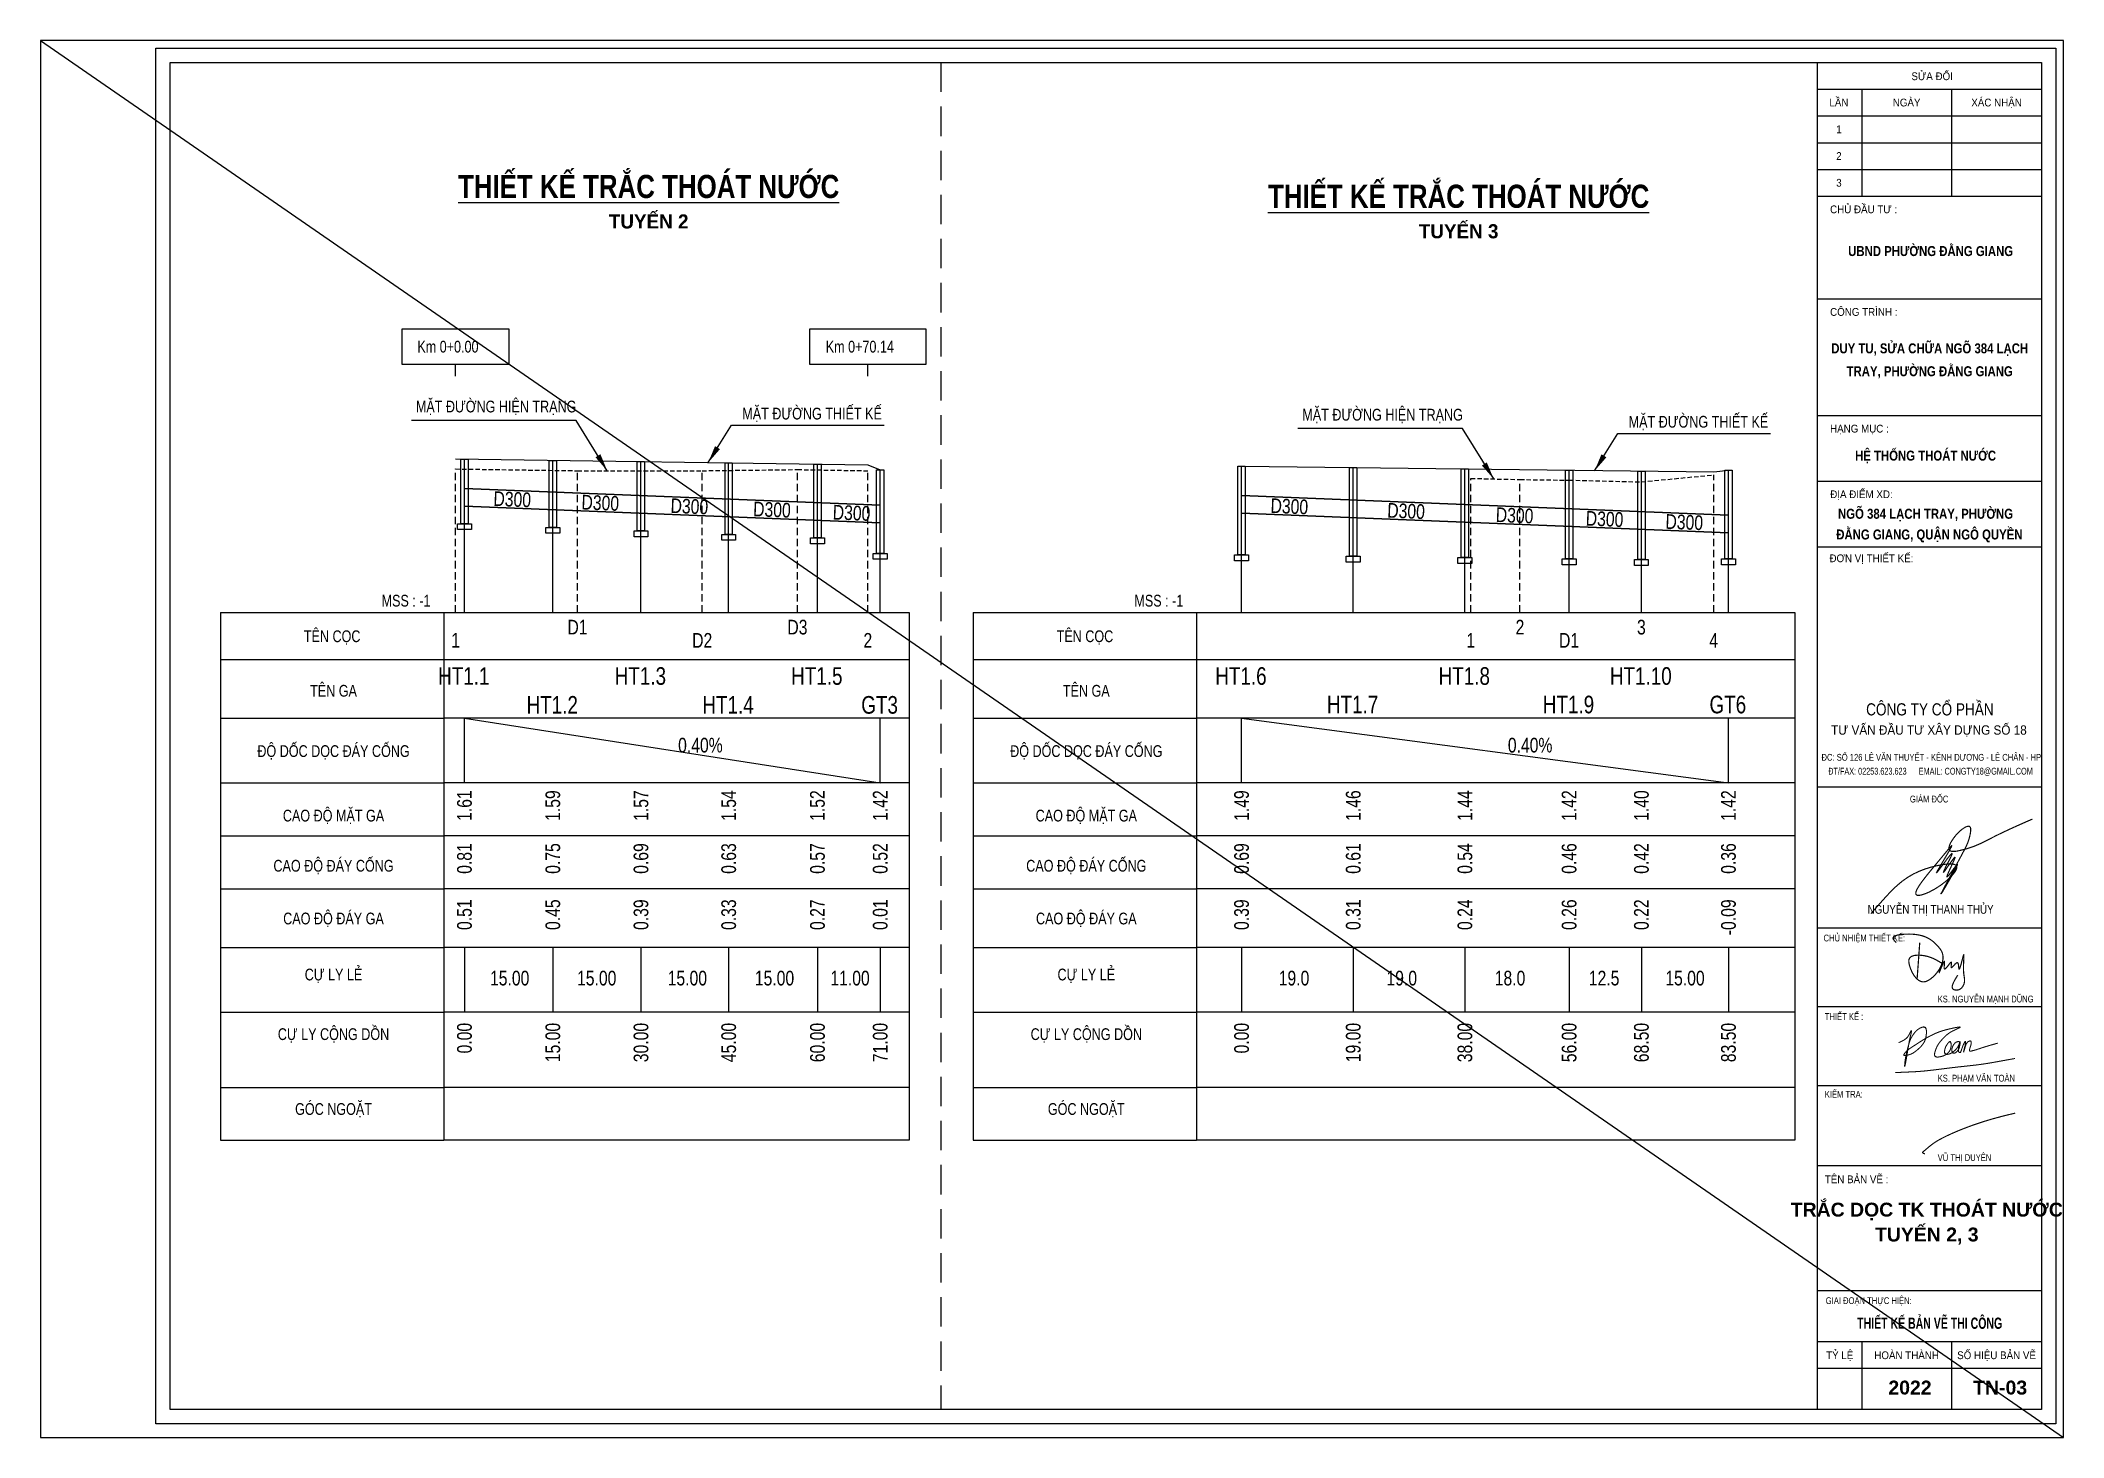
# Model space of a CAD drawing. Header units: inches. Extents: x 138 to 1256, y -84 to 787.
# Drawn here: x 222.9 to 567.1, y -83.9 to 153.7 of the extents above; entities that cross this region are included whole.
import ezdxf
from ezdxf.enums import TextEntityAlignment as Align

# ---------------------------------------------------------------- set-up
doc = ezdxf.new("R2010")
doc.units = ezdxf.units.IN
doc.header["$MEASUREMENT"] = 0
doc.linetypes.add('HIDDEN', pattern=[0.375, 0.25, -0.125])
for name, color, linetype in [('Bang TD tu nhien', 3, 'Continuous'), ('BT7-THAY', 7, 'Continuous'), ('Duong do thiet ke', 2, 'Continuous'), ('ENTTNTHIETKE1', 2, 'Continuous'), ('GHICHU', 7, 'Continuous'), ('KHUNGTEN', 5, 'Continuous'), ('T.bao', 6, 'Continuous'), ('thep', 2, 'Continuous'), ('Trac doc tu nhien', 3, 'Continuous'), ('TracDoc', 7, 'Continuous'), ('TXT', 5, 'Continuous')]:
    doc.layers.add(name, color=color, linetype=linetype)
for name, color, linetype, lineweight in [('ISO', 153, 'Continuous', 13), ('LC Dim', 8, 'Continuous', 18), ('LC ISO', 160, 'Continuous', 13), ('LC Khac', 4, 'Continuous', 9), ('LC MANH DUT', 35, 'HIDDEN', 5), ('LC Net dam 1', 30, 'Continuous', 30), ('LC Text2', 7, 'Continuous', 25)]:
    doc.layers.add(name, color=color, linetype=linetype, lineweight=lineweight)
doc.layers.add('KCS_Plotter', color=11, linetype='Continuous', plot=False)
doc.styles.add('BangTD', font='viet buddy.shx', dxfattribs={"width": 0.8})
doc.styles.add('LC 1', font='')
doc.styles.add('LC3', font='', dxfattribs={"width": 0.8})
doc.styles.add('style1', font='')
doc.styles.add('T2', font='', dxfattribs={"width": 0.8})
doc.styles.add('THANG2', font='')
doc.styles.add('VnAvantH-B', font='')
doc.styles.get('LC 1').set_extended_font_data('.VnAvantH', bold=True)
doc.styles.get('LC3').set_extended_font_data('.VnArialH', bold=True)
doc.styles.get('style1').set_extended_font_data('.VnAvantH')
doc.styles.get('T2').set_extended_font_data('.VnArialH')
doc.styles.get('THANG2').set_extended_font_data('.VnHelvetInsH', bold=True)
doc.styles.get('VnAvantH-B').set_extended_font_data('.VnAvantH', bold=True)
doc.dimstyles.get("Standard").update_dxf_attribs({"dimtxt": 1.5, "dimasz": 0.18, "dimexe": 0.18, "dimexo": 0.0625, "dimgap": 0.09, "dimtad": 0, "dimtih": 1, "dimtoh": 1, "dimlfac": 0.1, "dimzin": 0, "dimdsep": 46, "dimtxsty": 'Standard', "dimcen": 0.09, "dimadec": 0, "dimazin": 0, "dimtfac": 1, "dimtofl": 0, "dimtmove": 0, "dimatfit": 3, "dimfxl": 1, "dimtolj": 1, "dimtzin": 0, "dimarcsym": 0})

msp = doc.modelspace()

# ---------------------------------------------------------------- texts
at = {"layer": 'Bang TD tu nhien', "color": 3, "style": 'BangTD', "width": 0.8}
for s, p in [('MẶT ĐƯỜNG HIỆN TRẠNG', (300.44, 91.54)), ('MẶT ĐƯỜNG THIẾT KẾ', (354.19, 90.37)), ('MẶT ĐƯỜNG HIỆN TRẠNG', (451.26, 90.15)), ('MẶT ĐƯỜNG THIẾT KẾ', (505, 88.98)), ('TÊN CỌC', (272.54, 52.47)), ('TÊN CỌC', (400.62, 52.47)), ('TÊN GA', (272.77, 43.4)), ('TÊN GA', (400.85, 43.4)), ('ĐỘ DỐC DỌC ĐÁY CỐNG', (272.77, 32.97)), ('ĐỘ DỐC DỌC ĐÁY CỐNG', (400.85, 32.97)), ('CAO ĐỘ MẶT GA', (272.77, 21.97)), ('CAO ĐỘ MẶT GA', (400.85, 21.97)), ('CAO ĐỘ ĐÁY CỐNG', (272.77, 13.47)), ('CAO ĐỘ ĐÁY CỐNG', (400.85, 13.47)), ('CAO ĐỘ ĐÁY GA', (272.77, 4.47)), ('CAO ĐỘ ĐÁY GA', (400.85, 4.47)), ('CỰ LY LẺ', (272.77, -5.03)), ('CỰ LY LẺ', (400.85, -5.03)), ('CỰ LY CỘNG DỒN', (272.77, -15.17)), ('CỰ LY CỘNG DỒN', (400.85, -15.17)), ('GÓC NGOẶT', (272.77, -27.94)), ('GÓC NGOẶT', (400.85, -27.94))]:
    msp.add_text(s, height=2, dxfattribs=at).set_placement(p, align=Align.MIDDLE)
at = {"layer": 'GHICHU', "color": 0, "style": 'THANG2'}
for s, height, p in [('tr¾c däc tk tho¸t n\xadíc', 2.3651, (543.85, -46.28)), ('tuyÕn 2, 3', 2.365, (543.85, -50.51)), ('2022', 2.365, (540.99, -76.54)), ('tn-03', 2.365, (556.33, -76.54))]:
    msp.add_text(s, height=height, rotation=0, dxfattribs=at).set_placement(p, align=Align.CENTER)
at = {"layer": 'Trac doc tu nhien', "color": 3, "style": 'BangTD', "width": 0.8}
for p in [(280.95, 57.47), (409.03, 57.47)]:
    msp.add_text('MSS : -1', height=2, dxfattribs=at).set_placement(p)
at = {"layer": 'Trac doc tu nhien', "color": 3, "char_height": 2, "attachment_point": 1}
for s, insert, width in [('\\Fviet buddy.shx;\\W0.8000000000;\\T1.0000000000;\\o\\lKm 0+0.00', (287.03, 102.67), 14.2476), ('\\Fviet buddy.shx;\\W0.8000000000;\\T1.0000000000;\\o\\lKm 0+70.14', (356.52, 102.67), 15.4667)]:
    msp.add_mtext(s, dxfattribs=dict(at, insert=insert, width=width))
at = {"layer": 'TracDoc', "color": 3, "style": 'BangTD', "width": 0.8}
for p in [(303.18, 75.72), (318.16, 75.12), (333.32, 74.52), (435.4, 74.52), (347.37, 73.96), (360.91, 73.41), (455.26, 73.72), (473.72, 72.98), (489.03, 72.37), (502.59, 71.83)]:
    msp.add_text('D300', height=2.5, rotation=357.7094, dxfattribs=at).set_placement(p, align=Align.MIDDLE_CENTER)
at = {"layer": 'TracDoc', "color": 5, "style": 'BangTD', "width": 0.8}
for s, p in [('D1', (314.28, 55.22)), ('D3', (351.7, 55.22)), ('2', (474.63, 55.22)), ('3', (495.29, 55.22))]:
    msp.add_text(s, height=2.5, dxfattribs=at).set_placement(p, align=Align.TOP_CENTER)
for s, p in [('1', (293.54, 49.72)), ('D2', (335.5, 49.72)), ('2', (363.68, 49.72)), ('1', (466.26, 49.72)), ('D1', (482.99, 49.72)), ('4', (507.6, 49.72))]:
    msp.add_text(s, height=2.5, dxfattribs=at).set_placement(p, align=Align.BOTTOM_CENTER)
at = {"layer": 'TracDoc', "color": 1, "style": 'BangTD', "width": 0.8}
for s, p in [('HT1.1', (294.94, 43.26)), ('HT1.3', (324.98, 43.26)), ('HT1.5', (355, 43.26)), ('HT1.6', (427.16, 43.26)), ('HT1.8', (465.16, 43.26)), ('HT1.10', (495.19, 43.26)), ('HT1.2', (309.98, 38.35)), ('HT1.4', (339.9, 38.35)), ('GT3', (365.68, 38.35)), ('HT1.7', (446.16, 38.41)), ('HT1.9', (482.89, 38.41)), ('GT6', (510, 38.41))]:
    msp.add_text(s, height=3, dxfattribs=at).set_placement(p, align=Align.BOTTOM_CENTER)
at = {"layer": 'TracDoc', "color": 2, "style": 'BangTD', "width": 0.8}
for p in [(331.4, 31.9), (472.57, 31.9)]:
    msp.add_text('0.40%%%', height=2.5, dxfattribs=at).set_placement(p, align=Align.BOTTOM_LEFT)
for s, p in [('1.61', (295.04, 26.22)), ('1.59', (310.08, 26.22)), ('1.57', (325.08, 26.22)), ('1.54', (340, 26.22)), ('1.52', (355.1, 26.22)), ('1.42', (365.78, 26.22)), ('1.49', (427.26, 26.22)), ('1.46', (446.26, 26.22)), ('1.44', (465.26, 26.22)), ('1.42', (482.99, 26.22)), ('1.40', (495.29, 26.22)), ('1.42', (510.1, 26.22))]:
    msp.add_text(s, height=2.5, rotation=90, dxfattribs=at).set_placement(p, align=Align.MIDDLE_RIGHT)
at = {"layer": 'TracDoc', "color": 3, "style": 'BangTD', "width": 0.8}
for s, p in [('0.81', (295.04, 17.22)), ('0.75', (310.08, 17.22)), ('0.69', (325.08, 17.22)), ('0.63', (340, 17.22)), ('0.57', (355.1, 17.22)), ('0.52', (365.78, 17.22)), ('0.69', (427.26, 17.22)), ('0.61', (446.26, 17.22)), ('0.54', (465.26, 17.22)), ('0.46', (482.99, 17.22)), ('0.42', (495.29, 17.22)), ('0.36', (510.1, 17.22))]:
    msp.add_text(s, height=2.5, rotation=90, dxfattribs=at).set_placement(p, align=Align.MIDDLE_RIGHT)
at = {"layer": 'TracDoc', "color": 0, "style": 'BangTD', "width": 0.8}
for s, p in [('0.51', (295.04, 7.67)), ('0.45', (310.08, 7.67)), ('0.39', (325.08, 7.67)), ('0.33', (340, 7.67)), ('0.27', (355.1, 7.67)), ('0.01', (365.78, 7.67)), ('0.39', (427.26, 7.67)), ('0.31', (446.26, 7.67)), ('0.24', (465.26, 7.67)), ('0.26', (482.99, 7.67)), ('0.22', (495.29, 7.67)), ('-0.09', (510.1, 7.67)), ('0.00', (295.04, -13.33)), ('15.00', (310.08, -13.33)), ('30.00', (325.08, -13.33)), ('45.00', (340, -13.33)), ('60.00', (355.1, -13.33)), ('71.00', (365.78, -13.33)), ('0.00', (427.26, -13.33)), ('19.00', (446.26, -13.33)), ('38.00', (465.26, -13.33)), ('56.00', (482.99, -13.33)), ('68.50', (495.29, -13.33)), ('83.50', (510.1, -13.33))]:
    msp.add_text(s, height=2.5, rotation=90, dxfattribs=at).set_placement(p, align=Align.MIDDLE_RIGHT)
at = {"layer": 'TracDoc', "color": 3, "style": 'BangTD', "width": 0.8}
for s, p in [('15.00', (302.74, -5.72)), ('15.00', (317.55, -5.72)), ('15.00', (332.97, -5.72)), ('15.00', (347.8, -5.72)), ('11.00', (360.65, -5.72)), ('19.0', (436.19, -5.72)), ('19.0', (454.52, -5.72)), ('18.0', (472.94, -5.72)), ('12.5', (488.95, -5.72)), ('15.00', (502.71, -5.72))]:
    msp.add_text(s, height=2.5, dxfattribs=at).set_placement(p, align=Align.MIDDLE_CENTER)

# ---------------------------------------------------------------- blocks, each defined once
blk = doc.blocks.new('chu ki Miss Duyen')
at = {"layer": 'ISO', "ltscale": 2, "const_width": 40}
blk.add_lwpolyline([(843, 225), (838, 225), (836, 225), (834, 225), (832, 225), (830, 226), (828, 226), (827, 226), (826, 226), (825, 226), (824, 226), (823, 226), (821, 226), (820, 227), (819, 227), (818, 227), (817, 227), (816, 227), (815, 227), (814, 227), (813, 228), (812, 228), (810, 228), (809, 228), (808, 228), (807, 229), (806, 229), (805, 229), (804, 229), (803, 230), (801, 230), (800, 230), (799, 230), (798, 231), (797, 231), (795, 231), (794, 232), (793, 232), (792, 232), (791, 233), (789, 233), (788, 233), (787, 234), (786, 234), (785, 235), (783, 235), (782, 235), (781, 236), (780, 236), (779, 237), (778, 237), (777, 238), (776, 238), (776, 238), (775, 238), (775, 239), (774, 239), (774, 239), (773, 239), (773, 240), (772, 240), (771, 240), (771, 240), (770, 241), (770, 241), (769, 241), (769, 242), (768, 242), (768, 242), (767, 242), (767, 243), (766, 243), (766, 243), (765, 244), (765, 244), (765, 244), (764, 245), (764, 245), (763, 245), (763, 246), (762, 246), (762, 246), (762, 247), (761, 247), (761, 247), (760, 248), (760, 248), (760, 248), (759, 249), (759, 249), (759, 249), (758, 250), (758, 250), (758, 250), (758, 251), (757, 251), (757, 251), (757, 252), (756, 252), (756, 253), (756, 253), (756, 253), (756, 254), (755, 254), (755, 255), (755, 255), (755, 255), (755, 256), (755, 256), (754, 257), (754, 257), (754, 257), (754, 258), (754, 258), (754, 259), (754, 259), (754, 260), (754, 260), (754, 260), (754, 261), (754, 261), (754, 262), (754, 262), (754, 263), (754, 263), (754, 263), (754, 264), (754, 264), (754, 265), (754, 265), (754, 266), (754, 266), (754, 267), (754, 267), (755, 268), (755, 268), (755, 269), (755, 269), (755, 270), (755, 270), (755, 270), (756, 271), (756, 271), (756, 272), (756, 272), (756, 273), (757, 273), (757, 274), (757, 274), (757, 275), (758, 275), (758, 276), (758, 276), (758, 277), (759, 277), (759, 278), (759, 278), (759, 279), (760, 279), (760, 280), (760, 280), (761, 281), (761, 281), (761, 282), (762, 282), (762, 283), (762, 283), (763, 284), (763, 284), (763, 285), (764, 285), (764, 286), (764, 286), (765, 287), (766, 288), (767, 289), (767, 290), (768, 291), (769, 293), (770, 294), (771, 295), (771, 296), (772, 297), (773, 298), (774, 299), (775, 300), (776, 301), (777, 302), (778, 303), (778, 304), (780, 306), (781, 307), (782, 308), (783, 309), (784, 310), (785, 311), (786, 312), (786, 312), (787, 313), (788, 314), (789, 315), (790, 316), (791, 317), (792, 318), (792, 319), (793, 320), (794, 321), (795, 322), (796, 323), (797, 324), (797, 324), (798, 325), (799, 326), (800, 327), (801, 328), (801, 329), (802, 330), (803, 330), (804, 331), (805, 332), (805, 333), (806, 334), (807, 335), (808, 336), (808, 336), (809, 337), (810, 338), (811, 339), (811, 340), (812, 340), (813, 341), (814, 343), (816, 344), (817, 346), (819, 348), (820, 349), (822, 351), (823, 352), (824, 354), (826, 355), (827, 357), (829, 358), (830, 360), (831, 361), (834, 364), (840, 370), (842, 372), (845, 376), (848, 379), (851, 382), (853, 386), (856, 389), (859, 392), (862, 395), (865, 398), (867, 401), (870, 404), (873, 407), (876, 411), (879, 414), (882, 417), (885, 420), (887, 423), (890, 427), (893, 430), (896, 433), (899, 436), (902, 440), (905, 443), (908, 446), (911, 449), (914, 453), (917, 456), (920, 459), (923, 462), (926, 466), (928, 469), (931, 472), (934, 476), (937, 479), (940, 482), (943, 486), (946, 489), (949, 492), (953, 495), (956, 499), (959, 502), (962, 505), (965, 509), (968, 512), (971, 515), (974, 519), (977, 522), (980, 525), (983, 529), (986, 532), (989, 535), (992, 538), (996, 542), (999, 545), (1002, 548), (1005, 552), (1008, 555), (1011, 558), (1014, 561), (1017, 565), (1021, 568), (1024, 571), (1027, 574), (1030, 578), (1033, 581), (1036, 584), (1040, 587), (1043, 591), (1046, 594), (1049, 596), (1052, 600), (1056, 603), (1059, 606), (1062, 610), (1065, 613), (1069, 616), (1072, 619), (1075, 622), (1078, 625), (1082, 628), (1085, 631), (1088, 634), (1091, 637), (1095, 640), (1098, 643), (1101, 646), (1105, 649), (1108, 652), (1111, 655), (1114, 658), (1118, 661), (1121, 664), (1124, 667), (1128, 670), (1131, 673), (1134, 676), (1138, 679), (1141, 682), (1144, 685), (1148, 688), (1151, 691), (1154, 694), (1158, 697), (1161, 700), (1165, 702), (1168, 705), (1171, 708), (1175, 711), (1178, 714), (1182, 717), (1185, 720), (1188, 722), (1192, 725), (1195, 728), (1199, 731), (1202, 734), (1205, 736), (1209, 739), (1212, 742), (1216, 745), (1219, 747), (1223, 750), (1226, 753), (1229, 756), (1233, 758), (1236, 761), (1240, 764), (1243, 767), (1247, 769), (1250, 772), (1254, 775), (1257, 777), (1261, 780), (1264, 783), (1268, 785), (1271, 788), (1275, 791), (1278, 793), (1282, 796), (1285, 799), (1289, 801), (1292, 804), (1296, 807), (1299, 809), (1303, 812), (1306, 815), (1310, 817), (1313, 820), (1317, 822), (1320, 825), (1324, 828), (1327, 830), (1331, 833), (1335, 835), (1338, 838), (1342, 840), (1345, 843), (1349, 846), (1352, 848), (1356, 851), (1360, 853), (1363, 856), (1367, 858), (1370, 861), (1374, 863), (1377, 866), (1381, 868), (1385, 871), (1392, 876), (1399, 881), (1406, 886), (1413, 891), (1421, 896), (1428, 901), (1435, 906), (1442, 911), (1447, 915), (1457, 921), (1464, 926), (1471, 931), (1479, 936), (1486, 941), (1493, 946), (1501, 950), (1508, 955), (1515, 960), (1523, 965), (1530, 970), (1537, 975), (1545, 980), (1552, 984), (1559, 989), (1567, 994), (1574, 999), (1582, 1004), (1589, 1008), (1596, 1013), (1604, 1018), (1611, 1023), (1619, 1028), (1626, 1032), (1634, 1037), (1641, 1042), (1648, 1046), (1656, 1051), (1663, 1056), (1671, 1061), (1678, 1065), (1686, 1070), (1693, 1075), (1701, 1079), (1708, 1084), (1716, 1089), (1723, 1093), (1731, 1098), (1738, 1103), (1746, 1107), (1753, 1112), (1761, 1116), (1769, 1121), (1776, 1126), (1784, 1130), (1791, 1135), (1799, 1139), (1806, 1144), (1814, 1148), (1822, 1153), (1829, 1158), (1837, 1162), (1844, 1167), (1852, 1171), (1860, 1176), (1867, 1180), (1875, 1185), (1882, 1189), (1890, 1194), (1898, 1198), (1905, 1203), (1913, 1207), (1921, 1212), (1928, 1216), (1936, 1220), (1943, 1225), (1951, 1229), (1959, 1234), (1964, 1237), (1974, 1243), (1982, 1247), (1989, 1251), (1997, 1256), (2005, 1260), (2012, 1265), (2020, 1269), (2028, 1273), (2036, 1278), (2043, 1282), (2051, 1286), (2059, 1291), (2066, 1295), (2074, 1299), (2082, 1304), (2089, 1308), (2097, 1312), (2105, 1317), (2113, 1321), (2120, 1325), (2128, 1330), (2136, 1334), (2144, 1338), (2151, 1342), (2159, 1347), (2167, 1351), (2175, 1355), (2182, 1359), (2190, 1364), (2198, 1368), (2206, 1372), (2213, 1376), (2221, 1381), (2229, 1385), (2237, 1389), (2244, 1393), (2252, 1397), (2260, 1402), (2268, 1406), (2276, 1410), (2283, 1414), (2291, 1418), (2299, 1422), (2307, 1426), (2315, 1431), (2322, 1435), (2330, 1439), (2338, 1443), (2346, 1447), (2354, 1451), (2361, 1455), (2369, 1459), (2377, 1464), (2385, 1468), (2393, 1472), (2401, 1476), (2408, 1480), (2416, 1484), (2424, 1488), (2432, 1492), (2440, 1496), (2448, 1500), (2456, 1504), (2463, 1508), (2471, 1512), (2479, 1516), (2487, 1520), (2495, 1524), (2503, 1528), (2511, 1532), (2519, 1536), (2526, 1540), (2534, 1544), (2542, 1548), (2550, 1552), (2558, 1556), (2566, 1560), (2574, 1564), (2582, 1568), (2590, 1572), (2598, 1575), (2606, 1579), (2613, 1583), (2621, 1587), (2629, 1591), (2637, 1595), (2645, 1599), (2653, 1603), (2661, 1607), (2669, 1610), (2677, 1614), (2685, 1618), (2693, 1622), (2701, 1626), (2709, 1630), (2717, 1633), (2725, 1637), (2733, 1641), (2741, 1645), (2749, 1649), (2756, 1652), (2764, 1656), (2772, 1660), (2780, 1664), (2788, 1668), (2796, 1671), (2804, 1675), (2812, 1679), (2820, 1683), (2828, 1686), (2836, 1690), (2844, 1694), (2852, 1698), (2860, 1701), (2868, 1705), (2876, 1709), (2884, 1712), (2892, 1716), (2900, 1720), (2908, 1723), (2916, 1727), (2925, 1731), (2933, 1734), (2941, 1738), (2949, 1742), (2957, 1745), (2965, 1749), (2973, 1753), (2981, 1756), (2989, 1760), (2997, 1763), (3005, 1767), (3013, 1771), (3021, 1774), (3029, 1778), (3037, 1781), (3045, 1785), (3053, 1789), (3061, 1792), (3069, 1796), (3078, 1799), (3086, 1803), (3094, 1806), (3102, 1810), (3110, 1813), (3118, 1817), (3126, 1820), (3134, 1824), (3142, 1827), (3150, 1831), (3156, 1833), (3167, 1838), (3175, 1841), (3183, 1845), (3191, 1848), (3199, 1852), (3207, 1855), (3215, 1859), (3223, 1862), (3232, 1866), (3240, 1869), (3248, 1873), (3256, 1876), (3264, 1879), (3272, 1883), (3280, 1886), (3288, 1890), (3297, 1893), (3305, 1896), (3313, 1900), (3321, 1903), (3329, 1907), (3337, 1910), (3345, 1913), (3354, 1917), (3362, 1920), (3370, 1923), (3378, 1927), (3386, 1930), (3394, 1933), (3403, 1937), (3411, 1940), (3419, 1944), (3427, 1947), (3435, 1950), (3452, 1957), (3468, 1963), (3484, 1970), (3501, 1977), (3517, 1983), (3534, 1990), (3550, 1996), (3566, 2003), (3583, 2009), (3599, 2016), (3616, 2022), (3632, 2029), (3648, 2035), (3665, 2042), (3681, 2048), (3698, 2055), (3714, 2061), (3731, 2068), (3747, 2074), (3763, 2081), (3780, 2087), (3796, 2093), (3813, 2100), (3828, 2106)], dxfattribs=at)
blk = doc.blocks.new('nguyen thi thanh thuy')
at = {"layer": 'ISO', "ltscale": 2, "const_width": 40}
blk.add_lwpolyline([(-2685, -1690, -0.006388), (-2178, -1117, -0.008557), (-1977, -905, -0.017087), (-1770, -708, -0.102087), (-833, -161, -0.039833), (-270, -16, -0.020512), (-90, 8, -0.044497), (98, 9, -0.05587), (182, -8, -0.113633), (236, -42, -0.176433), (258, -92, -0.077033), (254, -135, -0.069534), (223, -210, -0.038569), (166, -296, -0.030368), (57, -421, -0.082382), (-675, -942, -0.035158), (-905, -1035, -0.04441), (-1026, -1062, -0.066948), (-1091, -1062, -0.143409), (-1132, -1043, -0.176131), (-1149, -1007, -0.069024), (-1148, -973, -0.059887), (-1131, -911, -0.036714), (-1079, -807, -0.019023), (-1000, -683, -0.011006), (-898, -542, -0.01042), (-645, -222, 0.001355), (-76, 463, -0.031231), (69, 631, -0.180623), (82, 640, -0.602198), (84, 631, -0.055981), (56, 570, -0.010846), (-28, 418, 0.000464), (-371, -161, 0.02324), (-439, -286, 1.627113), (-437, -292, 0.049833), (-397, -245, 0.005496), (-91, 162, -0.011697), (26, 311, -0.051381), (82, 370, -0.288592), (95, 376, -0.379106), (97, 362, -0.040394), (80, 315, -0.015043), (4, 153, 0.026859), (-200, -261, 0.160173), (-204, -278, 0.62441), (-195, -273, 0.034188), (-141, -204, -0.015387), (148, 200, -0.034245), (183, 240, -0.377171), (195, 246, -0.275743), (195, 230, -0.039705), (162, 143, -0.007154), (29, -150, 0.010269), (-53, -335, 0.059207), (-81, -418, 0.494242), (-78, -431, 0.209425), (-61, -421, 0.031522), (-22, -378, 0.012151), (92, -232, -0.015412), (249, -26, -0.066877), (274, -2, -1.012313), (279, -8, -0.055225), (269, -38, -0.019501), (211, -159, -0.008968), (2, -538, -0.00525), (-207, -898, -0.041875), (-284, -1018, -0.365695), (-264, -970, -0.007459), (-39, -543, 0.000828), (491, 447, 0.016244), (598, 659, 0.05881), (711, 1009, 0.039413), (734, 1174, 0.060004), (730, 1242, 0.240646), (692, 1298, 0.134453), (647, 1305, 0.071372), (590, 1291, 0.040684), (523, 1258, 0.056501), (335, 1112, 0.071752), (65, 772, 0.045704), (5, 642, 0.058573), (-12, 565, 0.116475), (-5, 505, 0.165912), (30, 466, 0.096245), (88, 446, 0.048338), (165, 443, 0.036618), (301, 460, 0.062636), (1097, 724, 0.01049), (1469, 913, -0.006081), (1725, 1041, -0.007252), (2275, 1297, -0.003845), (2852, 1552)], format="xyb", dxfattribs=at)
blk = doc.blocks.new('chu ki Toan')
at = {"layer": 'LC ISO', "const_width": 49}
for points in [[(133, 1413), (152, 1422), (162, 1426), (171, 1430), (180, 1434), (190, 1438), (199, 1442), (208, 1447), (213, 1449), (218, 1451), (222, 1453), (227, 1455), (231, 1457), (236, 1459), (241, 1461), (245, 1464), (250, 1466), (255, 1468), (259, 1470), (264, 1472), (268, 1474), (273, 1477), (277, 1479), (282, 1481), (286, 1483), (291, 1485), (295, 1488), (300, 1490), (304, 1492), (309, 1494), (313, 1497), (318, 1499), (322, 1501), (327, 1504), (331, 1506), (335, 1508), (340, 1511), (344, 1513), (348, 1515), (353, 1518), (357, 1520), (361, 1523), (366, 1525), (370, 1527), (374, 1530), (378, 1532), (383, 1535), (387, 1537), (391, 1540), (395, 1542), (399, 1545), (403, 1547), (405, 1549), (408, 1550), (410, 1551), (412, 1553), (414, 1554), (416, 1555), (418, 1557), (420, 1558), (422, 1559), (424, 1561), (426, 1562), (428, 1563), (430, 1565), (432, 1566), (434, 1567), (436, 1569), (438, 1570), (440, 1571), (442, 1573), (444, 1574), (445, 1576), (447, 1577), (449, 1578), (451, 1580), (453, 1581), (455, 1583), (457, 1584), (459, 1585), (461, 1587), (463, 1588), (465, 1590), (466, 1591), (468, 1593), (470, 1594), (472, 1595), (474, 1597), (476, 1598), (478, 1600), (480, 1601), (481, 1603), (483, 1604), (485, 1606), (487, 1607), (489, 1609), (490, 1610), (492, 1612), (494, 1613), (496, 1615), (498, 1616), (499, 1618), (501, 1620), (503, 1621), (505, 1623), (506, 1624), (508, 1626), (510, 1627), (511, 1629), (513, 1631), (515, 1632), (517, 1634), (518, 1635), (520, 1637), (522, 1639), (523, 1640), (525, 1642), (527, 1644), (528, 1645), (530, 1647), (532, 1649), (533, 1651), (535, 1652), (537, 1654), (538, 1656), (539, 1657), (540, 1658), (541, 1659), (542, 1660), (542, 1661), (543, 1662), (544, 1662), (545, 1663), (546, 1664), (547, 1665), (547, 1666), (548, 1667), (549, 1668), (550, 1669), (551, 1670), (552, 1672), (552, 1673), (553, 1674), (554, 1674), (555, 1676), (556, 1677), (557, 1678), (557, 1679), (558, 1680), (559, 1681), (560, 1682), (561, 1684), (562, 1685), (563, 1686), (563, 1687), (564, 1688), (565, 1689), (566, 1691), (567, 1692), (568, 1693), (569, 1694), (569, 1695), (570, 1697), (571, 1698), (572, 1699), (573, 1700), (574, 1702), (575, 1703), (575, 1704), (576, 1706), (577, 1707), (578, 1708), (579, 1709), (580, 1711), (581, 1712), (582, 1715), (584, 1717), (586, 1720), (588, 1723), (589, 1726), (591, 1728), (593, 1731), (595, 1734), (596, 1737), (598, 1740), (600, 1743), (602, 1745), (603, 1748), (605, 1751), (607, 1754), (609, 1757), (610, 1760), (612, 1763), (614, 1766), (616, 1769), (617, 1772), (619, 1775), (621, 1778), (623, 1781), (626, 1787), (629, 1793), (633, 1799), (636, 1805), (640, 1811), (641, 1814), (643, 1817), (645, 1820), (646, 1824), (648, 1827), (650, 1830), (651, 1833), (653, 1836), (654, 1838), (656, 1841), (658, 1844), (659, 1847), (661, 1850), (662, 1853), (664, 1856), (666, 1859), (667, 1862), (669, 1865), (670, 1868), (672, 1870), (673, 1873), (675, 1876), (676, 1879), (678, 1881), (678, 1883), (679, 1884), (680, 1885), (681, 1887), (681, 1888), (682, 1889), (683, 1891), (684, 1892), (684, 1893), (685, 1895), (686, 1896), (686, 1897), (687, 1899), (688, 1900), (688, 1901), (689, 1902), (690, 1904), (691, 1905), (691, 1906), (692, 1907), (693, 1909), (693, 1910), (694, 1911), (695, 1912), (695, 1913), (696, 1914), (697, 1916), (697, 1917), (698, 1918), (699, 1919), (699, 1920), (700, 1921), (700, 1922), (701, 1924), (702, 1925), (702, 1926), (703, 1927), (704, 1928), (704, 1929), (705, 1930), (705, 1931), (706, 1932), (707, 1933), (707, 1934), (708, 1935), (708, 1936), (709, 1937), (709, 1938), (710, 1939), (711, 1940), (711, 1941), (712, 1942), (712, 1943), (713, 1943), (713, 1944), (714, 1945), (714, 1946), (715, 1947), (716, 1948), (716, 1949), (717, 1949), (717, 1950), (718, 1951), (718, 1952), (719, 1953), (719, 1953), (720, 1954), (720, 1955), (721, 1955), (721, 1956), (721, 1957), (722, 1957), (722, 1958), (723, 1959), (723, 1959), (724, 1960), (724, 1961), (725, 1961), (725, 1962), (726, 1962), (726, 1963), (726, 1963), (727, 1964), (727, 1964), (728, 1965), (728, 1965), (728, 1966), (729, 1966), (729, 1967), (730, 1967), (730, 1968), (730, 1968), (731, 1968), (731, 1969), (731, 1969), (732, 1969), (732, 1970), (732, 1970), (733, 1970), (733, 1970), (733, 1971), (734, 1971), (734, 1971), (734, 1971), (735, 1971), (735, 1972), (735, 1972), (735, 1972), (736, 1972), (736, 1972), (736, 1972), (736, 1972), (737, 1972), (737, 1972), (737, 1972), (737, 1972), (738, 1972), (738, 1972), (738, 1972), (738, 1972), (738, 1972), (739, 1972), (739, 1971), (739, 1971), (739, 1971), (739, 1971), (740, 1971), (740, 1970), (740, 1970), (740, 1970), (740, 1969), (740, 1969), (740, 1969), (740, 1968), (741, 1968), (741, 1968), (741, 1967), (741, 1967), (741, 1966), (741, 1966), (741, 1965), (741, 1965), (741, 1964), (741, 1964), (741, 1963), (741, 1962), (741, 1962), (741, 1961), (741, 1961), (741, 1960), (741, 1959), (741, 1958), (741, 1958), (741, 1957), (741, 1956), (741, 1955), (741, 1955), (741, 1954), (741, 1953), (741, 1952), (741, 1951), (741, 1950), (741, 1950), (741, 1949), (741, 1948), (741, 1947), (741, 1946), (741, 1945), (741, 1944), (741, 1943), (741, 1942), (740, 1941), (740, 1940), (740, 1939), (740, 1938), (740, 1937), (740, 1936), (740, 1935), (740, 1933), (739, 1932), (739, 1931), (739, 1930), (739, 1929), (739, 1928), (739, 1926), (738, 1925), (738, 1924), (738, 1923), (738, 1922), (738, 1920), (738, 1919), (737, 1918), (737, 1917), (737, 1915), (737, 1914), (737, 1913), (736, 1912), (736, 1910), (736, 1909), (736, 1908), (736, 1906), (735, 1905), (735, 1904), (735, 1902), (735, 1901), (734, 1900), (734, 1898), (734, 1897), (734, 1895), (733, 1894), (733, 1893), (733, 1891), (732, 1888), (732, 1885), (731, 1883), (731, 1880), (730, 1877), (730, 1874), (729, 1871), (729, 1868), (728, 1865), (727, 1862), (727, 1859), (726, 1856), (726, 1853), (725, 1850), (724, 1844), (722, 1838), (721, 1832), (720, 1829), (720, 1826), (719, 1823), (718, 1820), (718, 1817), (717, 1814), (717, 1811), (716, 1808), (715, 1806), (715, 1803), (714, 1801), (713, 1797), (713, 1794), (712, 1792), (711, 1789), (711, 1786), (710, 1783), (709, 1781), (709, 1778), (708, 1775), (707, 1773), (707, 1770), (706, 1768), (706, 1765), (705, 1762), (704, 1760), (704, 1757), (703, 1755), (702, 1752), (702, 1750), (701, 1748), (701, 1745), (700, 1743), (699, 1740), (699, 1738), (698, 1736), (698, 1733), (697, 1731), (696, 1728), (696, 1726), (695, 1724), (695, 1722), (694, 1719), (693, 1717), (693, 1715), (692, 1712), (692, 1710), (691, 1708), (690, 1706), (690, 1704), (689, 1701), (689, 1699), (688, 1697), (688, 1695), (687, 1693), (686, 1690), (685, 1686), (684, 1682), (683, 1677), (682, 1673), (681, 1669), (680, 1666), (679, 1660), (678, 1656), (676, 1652), (675, 1648), (674, 1643), (673, 1639), (672, 1635), (671, 1631), (670, 1626), (669, 1622), (668, 1618), (667, 1614), (666, 1610), (665, 1605), (664, 1601), (663, 1597), (662, 1593), (661, 1589), (661, 1585), (659, 1576), (657, 1568), (655, 1559), (653, 1551), (651, 1543), (650, 1534), (648, 1526), (647, 1522), (646, 1517), (645, 1513), (645, 1509), (644, 1505), (643, 1500), (642, 1496), (641, 1492), (640, 1488), (640, 1483), (639, 1479), (638, 1475), (637, 1470), (636, 1466), (635, 1462), (635, 1457), (634, 1453), (633, 1449), (632, 1444), (631, 1440), (631, 1436), (630, 1431), (629, 1427), (628, 1422), (628, 1418), (627, 1413), (626, 1409), (625, 1404), (624, 1400), (624, 1395), (623, 1391), (622, 1386), (621, 1382), (620, 1377), (620, 1373), (619, 1368), (618, 1363), (617, 1359), (617, 1354), (616, 1349), (615, 1345), (614, 1340), (613, 1335), (613, 1330), (612, 1326), (611, 1321), (610, 1316), (609, 1311), (609, 1306), (608, 1301), (607, 1297), (606, 1292), (605, 1287), (605, 1282), (604, 1277), (603, 1272), (602, 1267), (601, 1261), (601, 1256), (600, 1254), (600, 1251), (599, 1249), (599, 1246), (599, 1243), (598, 1241), (598, 1238), (597, 1236), (597, 1233), (597, 1230), (596, 1228), (596, 1225), (595, 1223), (595, 1220), (594, 1217), (594, 1215), (594, 1212), (593, 1209), (593, 1206), (592, 1204), (592, 1201), (591, 1198), (591, 1196), (591, 1193), (590, 1190), (590, 1187), (589, 1185), (589, 1182), (588, 1179), (588, 1176), (587, 1174), (587, 1171), (587, 1168), (586, 1165), (586, 1162), (585, 1160), (585, 1157), (584, 1154), (584, 1151), (583, 1148), (583, 1145), (583, 1143), (582, 1140), (582, 1137), (581, 1134), (581, 1131), (580, 1128), (580, 1125), (579, 1122), (579, 1119), (578, 1116), (578, 1113), (577, 1110), (577, 1107), (577, 1105), (576, 1102), (576, 1099), (575, 1096), (575, 1093), (574, 1089), (574, 1086), (573, 1083), (573, 1080), (572, 1077), (572, 1074), (571, 1071), (571, 1068), (570, 1065), (570, 1062), (569, 1059), (569, 1056), (568, 1052), (568, 1049), (567, 1046), (567, 1043), (566, 1040), (566, 1037), (565, 1033), (565, 1030), (564, 1027), (564, 1024), (563, 1021), (562, 1017), (562, 1014), (561, 1011), (561, 1007), (560, 1004), (560, 1001), (559, 998), (559, 994), (558, 991), (558, 988), (557, 984), (557, 981), (556, 978), (555, 974), (555, 971), (554, 968), (554, 964), (553, 961), (553, 957), (552, 954), (551, 951), (551, 947), (550, 944), (550, 940), (549, 933), (547, 926), (546, 920), (545, 913), (544, 906), (543, 899), (542, 892), (540, 885), (539, 878), (538, 871), (537, 863), (536, 856), (535, 849), (533, 842), (532, 835), (531, 828), (528, 814), (526, 800), (524, 785), (521, 771), (520, 764), (519, 757), (517, 750), (516, 743), (515, 736), (514, 729), (513, 722), (511, 715), (510, 708), (509, 701), (508, 694), (506, 687), (505, 680), (504, 673), (503, 666), (501, 659), (501, 656), (500, 652), (500, 649), (499, 645), (498, 642), (498, 639), (497, 635), (497, 632), (496, 628), (495, 625), (495, 622), (494, 618), (494, 615), (493, 612), (492, 608), (492, 605), (491, 602), (491, 598), (490, 595), (489, 592), (489, 589), (488, 585), (488, 582), (487, 579), (486, 576), (486, 572), (485, 569), (485, 566), (484, 563), (483, 560), (483, 557), (482, 553), (482, 550), (481, 547), (481, 544), (480, 541), (479, 538), (479, 535), (478, 532), (478, 529), (477, 526), (477, 523), (476, 520), (475, 516), (475, 514), (474, 511), (474, 508), (473, 505), (473, 502), (472, 499), (471, 496), (471, 493), (470, 490), (470, 487), (469, 484), (469, 482), (468, 479), (468, 476), (467, 473), (466, 470), (466, 468), (465, 465), (465, 462), (464, 459), (464, 457), (463, 454), (463, 451), (462, 449), (462, 446), (461, 444), (461, 441), (460, 438), (460, 436), (459, 433), (459, 431), (458, 428), (458, 426), (457, 423), (457, 421), (456, 418), (456, 416), (455, 414), (455, 411), (454, 409), (454, 407), (453, 404), (453, 402), (452, 400), (452, 397), (451, 395), (451, 393), (450, 391), (450, 389), (449, 386), (449, 384), (449, 382), (448, 380), (448, 378), (447, 376), (447, 374), (446, 372), (446, 370), (445, 368), (445, 366), (445, 364), (444, 362), (444, 360), (443, 359), (443, 357), (442, 355), (442, 353), (442, 352), (441, 350), (441, 348), (440, 346), (440, 345), (440, 343), (439, 342), (439, 340), (438, 338), (438, 337), (438, 335), (437, 334), (437, 332), (437, 332), (437, 331), (436, 330), (436, 330), (436, 329), (436, 328), (436, 328), (436, 327), (435, 326), (435, 326), (435, 325), (435, 324), (435, 324), (434, 323), (434, 322), (434, 322), (434, 321), (434, 321), (434, 320), (433, 319), (433, 319), (433, 318), (433, 318), (433, 317), (433, 317), (433, 316), (432, 315), (432, 315), (432, 314), (432, 314), (432, 313), (432, 313), (431, 312), (431, 312), (431, 311), (431, 311), (431, 310), (431, 310), (431, 310), (430, 309), (430, 309), (430, 308), (430, 308), (430, 307), (430, 307), (430, 307), (429, 306), (429, 306), (429, 305), (429, 305), (429, 305), (429, 304), (429, 304), (428, 304), (428, 303), (428, 303), (428, 303), (428, 302), (428, 302), (428, 302), (428, 301), (427, 301), (427, 301), (427, 301), (427, 300), (427, 300), (427, 300), (427, 300), (427, 299), (426, 299), (426, 299), (426, 299), (426, 298), (426, 298), (426, 298), (426, 298), (426, 298), (426, 298), (425, 297), (425, 297), (425, 297), (425, 297), (425, 297), (425, 297), (425, 297), (425, 297), (425, 297), (425, 296), (424, 296), (424, 296), (424, 296), (424, 296), (424, 296), (424, 296), (424, 296), (424, 296), (424, 296), (424, 296), (424, 296), (424, 296), (423, 296), (423, 296), (423, 296), (423, 296), (423, 296), (423, 296), (423, 297), (423, 297), (423, 297), (423, 297), (423, 297), (423, 297), (423, 297), (422, 297), (422, 297), (422, 298), (422, 298), (422, 298), (422, 298), (422, 298), (422, 299), (422, 299), (422, 299), (422, 299), (422, 299), (422, 300), (422, 300), (422, 300), (422, 300), (422, 301), (422, 301), (422, 301), (422, 302), (421, 302), (421, 302), (421, 303), (421, 303), (421, 303), (421, 304), (421, 304), (421, 304), (421, 305), (421, 305), (421, 306), (421, 306), (421, 306), (421, 307), (421, 307), (421, 308), (421, 308), (421, 309), (421, 309), (421, 310), (421, 310), (421, 311), (421, 311), (421, 312), (421, 312), (421, 313), (421, 313), (421, 314), (421, 314), (421, 315), (421, 316), (421, 316), (421, 317), (421, 317), (421, 318), (421, 319), (421, 319), (421, 320), (421, 321), (421, 321), (421, 322), (421, 323), (421, 323), (421, 324), (421, 325), (421, 325), (421, 326), (421, 327), (421, 327), (421, 328), (421, 329), (421, 330), (421, 330), (421, 331), (421, 332), (421, 333), (421, 334), (421, 334), (421, 335), (421, 336), (421, 337), (421, 338), (421, 338), (421, 339), (422, 340), (422, 341), (422, 342), (422, 343), (422, 344), (422, 344), (422, 345), (422, 346), (422, 347), (422, 348), (422, 349), (422, 350), (422, 351), (422, 352), (422, 353), (422, 354), (422, 355), (422, 355), (422, 356), (423, 358), (423, 360), (423, 362), (423, 364), (423, 366), (423, 369), (423, 371), (423, 373), (424, 375), (424, 377), (424, 379), (424, 381), (424, 384), (424, 386), (425, 388), (425, 390), (425, 393), (425, 395), (425, 397), (426, 400), (426, 402), (426, 405), (426, 407), (426, 410), (427, 412), (427, 415), (427, 417), (427, 420), (428, 422), (428, 425), (428, 427), (428, 430), (428, 432), (429, 435), (429, 438), (429, 440), (430, 443), (430, 446), (430, 448), (430, 451), (431, 454), (431, 457), (431, 459), (431, 462), (432, 465), (432, 468), (432, 471), (433, 473), (433, 476), (433, 479), (434, 482), (434, 485), (434, 488), (434, 491), (435, 493), (435, 496), (435, 499), (436, 502), (436, 505), (436, 508), (437, 511), (437, 514), (437, 517), (438, 520), (438, 523), (438, 526), (439, 529), (439, 532), (440, 538), (441, 544), (441, 550), (442, 556), (443, 562), (444, 568), (444, 574), (445, 580), (446, 587), (447, 593), (448, 599), (449, 605), (449, 611), (450, 617), (451, 623), (452, 629), (453, 635), (454, 641), (455, 648), (455, 654), (456, 660), (457, 662), (457, 665), (458, 668), (458, 671), (459, 674), (459, 677), (460, 680), (460, 683), (461, 686), (461, 689), (461, 692), (462, 695), (463, 699), (463, 701), (463, 703), (464, 706), (464, 709), (465, 712), (465, 715), (466, 718), (466, 720), (467, 723), (467, 726), (468, 729), (468, 732), (469, 734), (469, 737), (470, 740), (470, 743), (471, 745), (471, 748), (472, 751), (472, 753), (473, 756), (473, 759), (474, 761), (474, 764), (475, 767), (475, 769), (476, 772), (476, 775), (477, 777), (477, 780), (478, 782), (478, 785), (479, 788), (479, 790), (480, 793), (480, 795), (481, 798), (482, 800), (482, 803), (483, 806), (483, 808), (484, 811), (484, 813), (485, 816), (485, 818), (486, 821), (486, 823), (487, 826), (487, 828), (488, 833), (490, 838), (491, 843), (492, 848), (493, 852), (494, 857), (495, 862), (496, 867), (497, 872), (498, 876), (499, 881), (500, 886), (502, 890), (503, 895), (504, 900), (505, 904), (506, 909), (507, 913), (508, 918), (509, 923), (511, 927), (512, 932), (513, 936), (514, 941), (515, 945), (516, 950), (517, 954), (519, 959), (520, 963), (521, 968), (523, 976), (525, 985), (528, 994), (530, 1003), (535, 1021), (537, 1030), (539, 1039), (542, 1047), (544, 1056), (545, 1061), (546, 1065), (547, 1070), (548, 1074), (550, 1080), (551, 1083), (552, 1088), (553, 1092), (554, 1097), (555, 1101), (556, 1106), (558, 1111), (559, 1115), (560, 1120), (561, 1124), (562, 1129), (563, 1133), (564, 1138), (566, 1143), (567, 1147), (568, 1152), (569, 1157), (570, 1161), (571, 1166), (573, 1171), (574, 1175), (575, 1180), (576, 1185), (577, 1189), (578, 1194), (581, 1203), (583, 1213), (585, 1222), (588, 1232), (590, 1241), (593, 1251), (594, 1256), (595, 1260), (596, 1265), (598, 1270), (599, 1275), (600, 1279), (601, 1284), (603, 1289), (604, 1294), (605, 1298), (607, 1303), (608, 1308), (609, 1313), (611, 1318), (612, 1322), (613, 1327), (615, 1332), (616, 1337), (617, 1342), (619, 1346), (620, 1351), (621, 1356), (623, 1361), (624, 1365), (626, 1370), (627, 1375), (628, 1380), (630, 1385), (631, 1389), (633, 1394), (634, 1399), (636, 1404), (637, 1408), (639, 1413), (640, 1418), (642, 1423), (643, 1427), (645, 1432), (647, 1437), (648, 1442), (650, 1446), (651, 1451), (653, 1456), (655, 1461), (656, 1465), (658, 1470), (660, 1475), (661, 1480), (663, 1484), (665, 1489), (667, 1494), (668, 1498), (670, 1503), (672, 1508), (674, 1512), (676, 1517), (677, 1522), (679, 1526), (681, 1531), (683, 1536), (685, 1540), (687, 1545), (689, 1549), (691, 1554), (693, 1559), (695, 1563), (697, 1568), (699, 1572), (701, 1577), (703, 1582), (705, 1586), (707, 1591), (709, 1595), (711, 1600), (713, 1604), (716, 1609), (718, 1613), (720, 1618), (722, 1622), (724, 1627), (727, 1631), (729, 1635), (731, 1640), (734, 1644), (736, 1649), (738, 1653), (741, 1658), (743, 1662), (745, 1666), (748, 1671), (750, 1675), (753, 1679), (755, 1684), (758, 1688), (760, 1692), (763, 1697), (765, 1701), (768, 1705), (770, 1709), (773, 1714), (775, 1718), (778, 1722), (780, 1726), (783, 1730), (786, 1735), (788, 1739), (791, 1743), (794, 1747), (796, 1751), (799, 1755), (802, 1760), (804, 1764), (807, 1768), (810, 1772), (813, 1776), (815, 1780), (818, 1784), (821, 1788), (824, 1792), (827, 1796), (829, 1800), (832, 1804), (835, 1808), (838, 1812), (841, 1816), (844, 1820), (847, 1824), (850, 1828), (852, 1832), (855, 1836), (858, 1840), (861, 1843), (864, 1847), (867, 1851), (870, 1855), (873, 1859), (876, 1863), (879, 1866), (882, 1870), (885, 1874), (888, 1878), (891, 1881), (894, 1885), (898, 1890), (900, 1893), (903, 1896), (906, 1900), (909, 1904), (912, 1907), (916, 1911), (919, 1915), (922, 1918), (925, 1922), (928, 1925), (931, 1929), (934, 1932), (938, 1936), (941, 1939), (944, 1943), (947, 1946), (950, 1950), (954, 1953), (957, 1957), (960, 1960), (962, 1962), (964, 1964), (965, 1965), (967, 1967), (969, 1969), (970, 1970), (972, 1972), (974, 1974), (976, 1975), (977, 1977), (979, 1979), (981, 1981), (982, 1982), (984, 1984), (986, 1985), (988, 1987), (989, 1989), (991, 1990), (993, 1992), (995, 1994), (997, 1995), (998, 1997), (1000, 1999), (1002, 2000), (1004, 2002), (1006, 2003), (1007, 2005), (1009, 2007), (1011, 2008), (1013, 2010), (1015, 2011), (1017, 2013), (1019, 2015), (1020, 2016), (1022, 2018), (1024, 2019), (1026, 2021), (1028, 2022), (1030, 2024), (1032, 2026), (1034, 2027), (1036, 2029), (1038, 2030), (1040, 2032), (1042, 2033), (1044, 2035), (1046, 2036), (1048, 2038), (1050, 2039), (1052, 2041), (1054, 2042), (1056, 2044), (1058, 2045), (1060, 2047), (1062, 2048), (1064, 2050), (1066, 2051), (1068, 2053), (1070, 2054), (1073, 2056), (1075, 2057), (1077, 2059), (1079, 2060), (1081, 2062), (1083, 2063), (1086, 2064), (1088, 2066), (1090, 2067), (1092, 2069), (1094, 2070), (1097, 2072), (1099, 2073), (1101, 2074), (1103, 2076), (1106, 2077), (1108, 2079), (1110, 2080), (1113, 2081), (1115, 2083), (1117, 2084), (1120, 2086), (1122, 2087), (1124, 2088), (1127, 2090), (1129, 2091), (1132, 2092), (1134, 2094), (1137, 2095), (1139, 2096), (1141, 2098), (1144, 2099), (1146, 2100), (1149, 2102), (1151, 2103), (1154, 2104), (1156, 2105), (1159, 2107), (1162, 2108), (1164, 2109), (1167, 2110), (1169, 2112), (1172, 2113), (1174, 2114), (1177, 2115), (1179, 2116), (1182, 2118), (1185, 2119), (1187, 2120), (1190, 2121), (1192, 2122), (1195, 2123), (1197, 2124), (1200, 2126), (1203, 2127), (1205, 2128), (1208, 2129), (1210, 2130), (1213, 2131), (1216, 2132), (1218, 2133), (1221, 2134), (1223, 2135), (1226, 2136), (1229, 2136), (1231, 2137), (1234, 2138), (1236, 2139), (1239, 2140), (1242, 2141), (1244, 2142), (1247, 2142), (1249, 2143), (1252, 2144), (1254, 2145), (1257, 2145), (1259, 2146), (1262, 2147), (1265, 2147), (1267, 2148), (1270, 2148), (1272, 2149), (1275, 2150), (1277, 2150), (1280, 2151), (1282, 2151), (1284, 2152), (1286, 2152), (1287, 2152), (1288, 2152), (1289, 2152), (1291, 2153), (1292, 2153), (1293, 2153), (1294, 2153), (1295, 2153), (1297, 2153), (1298, 2154), (1299, 2154), (1300, 2154), (1301, 2154), (1303, 2154), (1304, 2154), (1305, 2154), (1306, 2154), (1307, 2155), (1309, 2155), (1310, 2155), (1311, 2155), (1312, 2155), (1313, 2155), (1314, 2155), (1315, 2155), (1317, 2155), (1318, 2155), (1319, 2155), (1320, 2155), (1321, 2155), (1322, 2155), (1323, 2155), (1325, 2155), (1326, 2155), (1327, 2155), (1328, 2155), (1329, 2155), (1330, 2155), (1331, 2155), (1332, 2155), (1333, 2155), (1335, 2155), (1336, 2155), (1337, 2155), (1338, 2155), (1339, 2155), (1340, 2154), (1341, 2154), (1342, 2154), (1343, 2154), (1344, 2154), (1345, 2154), (1346, 2154), (1347, 2153), (1348, 2153), (1349, 2153), (1350, 2153), (1351, 2153), (1352, 2153), (1353, 2152), (1354, 2152), (1355, 2152), (1356, 2152), (1357, 2151), (1358, 2151), (1359, 2151), (1360, 2151), (1361, 2150), (1362, 2150), (1363, 2150), (1364, 2149), (1365, 2149), (1366, 2149), (1367, 2148), (1368, 2148), (1369, 2148), (1370, 2147), (1371, 2147), (1371, 2147), (1372, 2146), (1373, 2146), (1374, 2145), (1375, 2145), (1376, 2145), (1377, 2144), (1378, 2144), (1378, 2143), (1379, 2143), (1380, 2142), (1381, 2142), (1382, 2141), (1383, 2141), (1383, 2140), (1384, 2140), (1385, 2139), (1386, 2139), (1387, 2138), (1387, 2138), (1388, 2137), (1389, 2137), (1390, 2136), (1391, 2135), (1391, 2135), (1392, 2134), (1393, 2134), (1394, 2133), (1394, 2132), (1395, 2132), (1396, 2131), (1396, 2130), (1397, 2130), (1398, 2129), (1399, 2128), (1399, 2128), (1400, 2127), (1401, 2126), (1401, 2126), (1402, 2125), (1403, 2124), (1403, 2123), (1404, 2123), (1405, 2122), (1405, 2121), (1406, 2120), (1407, 2120), (1407, 2119), (1408, 2118), (1409, 2117), (1409, 2117), (1410, 2116), (1410, 2115), (1411, 2114), (1412, 2113), (1412, 2112), (1413, 2112), (1413, 2111), (1414, 2110), (1415, 2109), (1415, 2108), (1416, 2107), (1416, 2106), (1417, 2106), (1417, 2105), (1418, 2104), (1418, 2103), (1419, 2102), (1419, 2101), (1420, 2100), (1421, 2099), (1421, 2098), (1422, 2097), (1422, 2096), (1423, 2095), (1423, 2094), (1424, 2093), (1424, 2092), (1425, 2091), (1425, 2090), (1425, 2089), (1426, 2088), (1426, 2087), (1427, 2086), (1427, 2085), (1428, 2084), (1428, 2083), (1429, 2082), (1429, 2081), (1430, 2080), (1430, 2079), (1430, 2078), (1431, 2077), (1431, 2076), (1432, 2075), (1432, 2074), (1432, 2073), (1433, 2071), (1433, 2070), (1434, 2069), (1434, 2068), (1434, 2067), (1435, 2066), (1435, 2065), (1435, 2064), (1436, 2062), (1436, 2061), (1437, 2060), (1437, 2059), (1437, 2058), (1438, 2057), (1438, 2056), (1438, 2054), (1439, 2052), (1440, 2050), (1440, 2047), (1441, 2045), (1441, 2042), (1442, 2040), (1442, 2037), (1443, 2035), (1444, 2032), (1444, 2030), (1445, 2027), (1445, 2025), (1445, 2022), (1446, 2019), (1446, 2017), (1447, 2014), (1447, 2012), (1448, 2009), (1448, 2006), (1448, 2003), (1449, 2001), (1449, 1998), (1449, 1995), (1450, 1993), (1450, 1990), (1450, 1987), (1450, 1984), (1451, 1981), (1451, 1979), (1451, 1976), (1451, 1973), (1452, 1970), (1452, 1967), (1452, 1964), (1452, 1962), (1452, 1959), (1452, 1956), (1453, 1953), (1453, 1950), (1453, 1947), (1453, 1944), (1453, 1941), (1453, 1938), (1453, 1935), (1453, 1932), (1453, 1929), (1453, 1927), (1453, 1924), (1453, 1921), (1453, 1918), (1453, 1915), (1453, 1912), (1453, 1909), (1453, 1906), (1453, 1903), (1453, 1900), (1453, 1897), (1453, 1894), (1453, 1891), (1453, 1888), (1453, 1885), (1452, 1882), (1452, 1879), (1452, 1876), (1452, 1873), (1452, 1870), (1452, 1867), (1452, 1864), (1451, 1861), (1451, 1858), (1451, 1855), (1451, 1852), (1451, 1849), (1451, 1846), (1450, 1843), (1450, 1840), (1450, 1837), (1450, 1834), (1449, 1831), (1449, 1828), (1449, 1825), (1449, 1822), (1448, 1819), (1448, 1816), (1448, 1813), (1448, 1810), (1447, 1807), (1447, 1804), (1447, 1801), (1446, 1798), (1446, 1795), (1446, 1792), (1445, 1789), (1445, 1787), (1445, 1784), (1444, 1781), (1444, 1778), (1444, 1775), (1443, 1772), (1443, 1769), (1443, 1767), (1442, 1764), (1442, 1761), (1442, 1758), (1441, 1755), (1441, 1753), (1441, 1750), (1440, 1747), (1440, 1744), (1439, 1742), (1439, 1739), (1439, 1736), (1438, 1733), (1438, 1731), (1437, 1728), (1437, 1725), (1437, 1723), (1436, 1720), (1436, 1717), (1435, 1714), (1435, 1712), (1434, 1709), (1434, 1707), (1433, 1704), (1433, 1701), (1432, 1699), (1432, 1696), (1432, 1693), (1431, 1691), (1431, 1688), (1430, 1686), (1430, 1683), (1429, 1680), (1429, 1678), (1428, 1675), (1428, 1673), (1427, 1670), (1426, 1668), (1426, 1665), (1425, 1663), (1425, 1660), (1424, 1658), (1424, 1655), (1423, 1652), (1423, 1650), (1422, 1648), (1422, 1645), (1421, 1643), (1420, 1640), (1420, 1638), (1419, 1635), (1419, 1633), (1418, 1630), (1417, 1628), (1417, 1625), (1416, 1623), (1415, 1621), (1415, 1618), (1414, 1616), (1414, 1613), (1413, 1611), (1412, 1609), (1412, 1606), (1411, 1604), (1410, 1601), (1410, 1599), (1409, 1597), (1408, 1594), (1408, 1592), (1407, 1590), (1406, 1587), (1405, 1585), (1405, 1583), (1404, 1580), (1403, 1578), (1403, 1576), (1402, 1573), (1401, 1571), (1400, 1569), (1400, 1566), (1399, 1564), (1398, 1562), (1397, 1560), (1397, 1557), (1396, 1555), (1395, 1553), (1394, 1551), (1393, 1548), (1393, 1546), (1392, 1544), (1391, 1542), (1390, 1539), (1389, 1537), (1389, 1535), (1388, 1533), (1387, 1530), (1386, 1528), (1385, 1526), (1384, 1524), (1383, 1522), (1383, 1519), (1382, 1517), (1381, 1515), (1380, 1513), (1379, 1511), (1378, 1509), (1377, 1506), (1376, 1504), (1375, 1502), (1374, 1500), (1374, 1498), (1373, 1496), (1372, 1494), (1371, 1491), (1370, 1489), (1369, 1487), (1368, 1485), (1367, 1483), (1366, 1481), (1365, 1479), (1364, 1477), (1363, 1474), (1362, 1472), (1361, 1470), (1360, 1468), (1359, 1466), (1358, 1464), (1357, 1462), (1356, 1460), (1355, 1458), (1354, 1456), (1353, 1453), (1352, 1451), (1351, 1449), (1349, 1447), (1348, 1445), (1347, 1443), (1346, 1441), (1345, 1439), (1344, 1437), (1343, 1435), (1342, 1433), (1341, 1431), (1339, 1429), (1338, 1427), (1337, 1425), (1336, 1423), (1335, 1421), (1334, 1419), (1333, 1417), (1331, 1415), (1330, 1413), (1329, 1411), (1328, 1409), (1327, 1407), (1325, 1405), (1324, 1402), (1323, 1400), (1322, 1398), (1320, 1396), (1319, 1394), (1318, 1392), (1317, 1390), (1315, 1388), (1314, 1386), (1313, 1384), (1312, 1382), (1310, 1381), (1309, 1379), (1308, 1377), (1306, 1375), (1305, 1373), (1304, 1371), (1302, 1369), (1301, 1367), (1300, 1365), (1298, 1363), (1297, 1361), (1296, 1359), (1294, 1357), (1293, 1355), (1292, 1353), (1290, 1351), (1289, 1349), (1287, 1347), (1286, 1345), (1283, 1341), (1280, 1337), (1277, 1333), (1274, 1329), (1271, 1325), (1269, 1322), (1266, 1318), (1263, 1314), (1260, 1310), (1256, 1306), (1253, 1302), (1250, 1298), (1247, 1294), (1244, 1291), (1241, 1287), (1238, 1283), (1235, 1279), (1231, 1275), (1228, 1272), (1225, 1268), (1222, 1264), (1218, 1260), (1215, 1257), (1212, 1253), (1208, 1249), (1205, 1245), (1202, 1242), (1198, 1238), (1195, 1234), (1191, 1231), (1188, 1227), (1184, 1223), (1181, 1219), (1178, 1216), (1174, 1212), (1171, 1209), (1167, 1205), (1163, 1201), (1160, 1198), (1156, 1194), (1153, 1191), (1149, 1187), (1146, 1183), (1142, 1180), (1138, 1176), (1135, 1173), (1131, 1169), (1128, 1166), (1124, 1162), (1120, 1159), (1117, 1155), (1113, 1152), (1109, 1148), (1106, 1145), (1102, 1141), (1098, 1138), (1094, 1135), (1091, 1131), (1087, 1128), (1083, 1124), (1080, 1121), (1076, 1118), (1072, 1114), (1068, 1111), (1065, 1108), (1061, 1104), (1057, 1101), (1053, 1098), (1050, 1095), (1046, 1091), (1042, 1088), (1038, 1085), (1035, 1082), (1031, 1079), (1027, 1075), (1023, 1072), (1020, 1069), (1016, 1066), (1012, 1063), (1008, 1060), (1005, 1057), (1001, 1054), (997, 1050), (993, 1047), (990, 1044), (986, 1041), (982, 1038), (978, 1035), (975, 1032), (971, 1029), (967, 1026), (964, 1024), (960, 1021), (956, 1018), (953, 1015), (949, 1012), (945, 1009), (941, 1006), (938, 1003), (934, 1001), (931, 998), (927, 995), (923, 992), (920, 990), (916, 987), (912, 984), (909, 981), (905, 979), (902, 976), (898, 973), (894, 971), (891, 968), (887, 966), (883, 963), (880, 960), (876, 958), (872, 955), (869, 953), (865, 950), (861, 948), (858, 945), (854, 943), (850, 940), (846, 938), (842, 935), (840, 934), (839, 933), (837, 932), (835, 931), (833, 929), (831, 928), (829, 927), (827, 926), (825, 925), (823, 924), (821, 922), (819, 921), (817, 920), (815, 919), (813, 918), (811, 917), (809, 915), (807, 914), (805, 913), (803, 912), (801, 911), (799, 910), (797, 909), (795, 907), (793, 906), (790, 905), (788, 904), (786, 903), (784, 902), (782, 901), (780, 900), (778, 899), (776, 897), (773, 896), (771, 895), (769, 894), (767, 893), (765, 892), (762, 891), (760, 890), (758, 889), (756, 888), (753, 887), (751, 886), (749, 884), (747, 883), (744, 882), (742, 881), (740, 880), (737, 879), (735, 878), (732, 877), (730, 876), (728, 875), (725, 874), (723, 873), (720, 872), (718, 871), (715, 870), (713, 869), (710, 868), (708, 867), (705, 866), (703, 865), (700, 864), (698, 863), (695, 862), (693, 861), (690, 860), (687, 859), (685, 858), (682, 857), (679, 856), (677, 855), (674, 854), (671, 853), (668, 852), (666, 851), (663, 850), (660, 849), (657, 848), (655, 848), (652, 847), (649, 846), (646, 845), (643, 844), (640, 843), (637, 842), (634, 841), (631, 840), (628, 839), (624, 838), (622, 837), (619, 836), (616, 836), (613, 835), (610, 834), (607, 833), (604, 832), (601, 831), (598, 830), (594, 829), (591, 828), (588, 828), (585, 827), (582, 826), (579, 825), (575, 824), (572, 823), (569, 823), (566, 822), (563, 821), (559, 820), (556, 820), (553, 819), (550, 818), (546, 817), (543, 817), (540, 816), (537, 815), (534, 815), (531, 814), (527, 813), (524, 813), (521, 812), (518, 811), (515, 811), (512, 810), (509, 810), (506, 809), (502, 809), (499, 808), (496, 808), (495, 807), (493, 807), (492, 807), (490, 807), (489, 806), (487, 806), (486, 806), (484, 806), (483, 806), (482, 805), (480, 805), (479, 805), (477, 805), (476, 805), (474, 805), (473, 804), (472, 804), (470, 804), (469, 804), (467, 804), (466, 804), (465, 804), (463, 803), (462, 803), (460, 803), (459, 803), (458, 803), (456, 803), (455, 803), (454, 803), (452, 803), (451, 803), (450, 803), (449, 803), (447, 802), (446, 802), (445, 802), (443, 802), (442, 802), (441, 802), (440, 802), (439, 802), (437, 802), (436, 802), (435, 802), (434, 802), (433, 802), (431, 802), (430, 802), (429, 803), (428, 803), (427, 803), (426, 803), (425, 803), (424, 803), (423, 803), (421, 803), (420, 803), (419, 803), (418, 803), (417, 804), (416, 804), (415, 804), (414, 804), (413, 804), (412, 804), (411, 805), (411, 805), (410, 805), (409, 805), (408, 805), (407, 806), (406, 806), (405, 806), (404, 806), (404, 807), (403, 807), (402, 807), (401, 807), (400, 808), (400, 808), (399, 808), (398, 809), (397, 809), (397, 809), (396, 810), (395, 810), (395, 810), (394, 811), (393, 811), (393, 811), (392, 812), (392, 812), (391, 813), (390, 813), (390, 813), (389, 814), (389, 814), (388, 815), (388, 815), (387, 816), (387, 816), (387, 817), (386, 817), (386, 818), (385, 818), (385, 819), (385, 819), (384, 820), (384, 820), (384, 821), (384, 822), (383, 822), (383, 823), (383, 823), (383, 824), (382, 825), (382, 825), (382, 826), (382, 827), (382, 827), (382, 828), (382, 829), (382, 829), (382, 830), (382, 831), (382, 832), (382, 832), (382, 833), (382, 834), (382, 835), (382, 835), (382, 836), (382, 837), (382, 838), (382, 839), (382, 839), (382, 840), (383, 841), (383, 842), (383, 843), (383, 844), (383, 845), (384, 845), (384, 846), (384, 847), (385, 848), (385, 849), (385, 850), (385, 851), (386, 852), (386, 853), (387, 854), (387, 855), (387, 856), (388, 857), (388, 858), (389, 858), (389, 859), (390, 860), (390, 861), (391, 862), (391, 863), (392, 864), (392, 865), (393, 867), (393, 868), (394, 869), (394, 870), (395, 871), (395, 872), (396, 873), (397, 874), (397, 875), (398, 876), (399, 877), (399, 878), (400, 879), (400, 880), (401, 881), (402, 882), (403, 884), (403, 885), (404, 886), (405, 887), (405, 888), (406, 889), (407, 890), (408, 891), (409, 892), (409, 894), (410, 895), (411, 896), (412, 897), (412, 898), (413, 899), (414, 900), (415, 902), (416, 903), (417, 904), (418, 905), (418, 906), (419, 907), (420, 909), (421, 910), (422, 911), (424, 913), (426, 916), (427, 918), (429, 920), (431, 923), (433, 925), (435, 927), (437, 930), (439, 932), (441, 934), (443, 937), (445, 939), (447, 941), (449, 944), (451, 946), (453, 948), (455, 951), (457, 953), (459, 955), (461, 958), (463, 960), (465, 962), (467, 965), (470, 967), (472, 969), (474, 971), (476, 974), (478, 976), (479, 978), (482, 980), (484, 982), (486, 985), (488, 987), (490, 989), (492, 991), (494, 993), (496, 995), (498, 997), (500, 999), (502, 1001), (504, 1003), (506, 1005), (508, 1007), (510, 1009), (512, 1011), (514, 1013), (516, 1015), (518, 1017), (520, 1019), (522, 1021), (524, 1023), (526, 1025), (528, 1026), (530, 1028), (532, 1030), (534, 1032), (536, 1034), (538, 1036), (540, 1037), (542, 1039), (544, 1041), (546, 1043), (548, 1044), (550, 1046), (552, 1048), (554, 1050), (555, 1051), (557, 1053), (559, 1055), (561, 1056), (563, 1058), (565, 1060), (567, 1061), (569, 1063), (571, 1064), (573, 1066), (575, 1068), (576, 1069), (578, 1071), (580, 1072), (582, 1074), (584, 1075), (586, 1077), (588, 1079), (590, 1080), (592, 1082), (593, 1083), (595, 1085), (597, 1086), (599, 1088), (601, 1089), (603, 1090), (605, 1092), (607, 1093), (608, 1095), (610, 1096), (612, 1098), (614, 1099), (616, 1101), (618, 1102), (621, 1105), (625, 1108), (629, 1110), (633, 1113), (636, 1116), (640, 1118), (644, 1121), (648, 1124), (651, 1126), (655, 1129), (659, 1132), (662, 1134), (666, 1137), (670, 1139), (674, 1142), (677, 1144), (681, 1147), (685, 1150), (689, 1152), (692, 1155), (696, 1157), (700, 1160), (704, 1162), (708, 1165), (711, 1167), (715, 1170), (719, 1172), (723, 1175), (727, 1177), (731, 1180), (734, 1182), (738, 1185), (742, 1187), (746, 1190), (750, 1192), (754, 1195), (758, 1198), (762, 1200), (766, 1203), (770, 1205), (774, 1208), (778, 1210), (782, 1213), (786, 1216), (790, 1218), (794, 1221), (798, 1224), (802, 1226), (806, 1229), (810, 1231), (814, 1234), (818, 1237), (822, 1239), (826, 1242), (830, 1245), (835, 1247), (839, 1250), (843, 1253), (847, 1255), (851, 1258), (855, 1261), (863, 1266), (872, 1271), (880, 1277), (888, 1282), (897, 1288), (905, 1293), (914, 1298), (922, 1304), (930, 1309), (939, 1315), (956, 1326), (989, 1347), (1006, 1358), (1015, 1364), (1023, 1369), (1031, 1374), (1040, 1380), (1048, 1385), (1057, 1391), (1065, 1396), (1073, 1402), (1081, 1407), (1090, 1412), (1098, 1418), (1106, 1423), (1115, 1428), (1123, 1434), (1131, 1439), (1139, 1444), (1148, 1450), (1156, 1455), (1164, 1460), (1172, 1466), (1181, 1471), (1189, 1476), (1197, 1481), (1205, 1487), (1214, 1492), (1222, 1497), (1230, 1502), (1238, 1507), (1247, 1513), (1255, 1518), (1263, 1523), (1271, 1528), (1280, 1533), (1288, 1539), (1296, 1544), (1305, 1549), (1313, 1554), (1321, 1559), (1330, 1564), (1338, 1569), (1346, 1574), (1355, 1579), (1363, 1584), (1372, 1589), (1380, 1595), (1389, 1600), (1397, 1605), (1402, 1607), (1406, 1610), (1410, 1612), (1414, 1615), (1419, 1617), (1423, 1620), (1427, 1622), (1433, 1625), (1436, 1627), (1440, 1629), (1445, 1632), (1449, 1634), (1453, 1637), (1458, 1639), (1462, 1642), (1466, 1644), (1471, 1647), (1475, 1649), (1484, 1654), (1493, 1659), (1502, 1664), (1510, 1669), (1519, 1673), (1528, 1678), (1537, 1683), (1546, 1688), (1555, 1693), (1564, 1697), (1573, 1702), (1582, 1707), (1591, 1711), (1600, 1716), (1609, 1721), (1618, 1725), (1627, 1730), (1636, 1735), (1644, 1739), (1653, 1744), (1662, 1748), (1671, 1753), (1680, 1757), (1689, 1761), (1694, 1764), (1698, 1766), (1703, 1768), (1707, 1770), (1712, 1772), (1716, 1775), (1721, 1777), (1725, 1779), (1730, 1781), (1734, 1783), (1739, 1785), (1743, 1788), (1748, 1790), (1752, 1792), (1756, 1794), (1761, 1796), (1765, 1798), (1770, 1800), (1774, 1802), (1779, 1804), (1783, 1806), (1788, 1809), (1792, 1811), (1796, 1813), (1801, 1815), (1805, 1817), (1810, 1819), (1814, 1821), (1818, 1823), (1823, 1825), (1827, 1827), (1832, 1829), (1836, 1831), (1840, 1833), (1845, 1835), (1849, 1837), (1853, 1839), (1858, 1840), (1862, 1842), (1866, 1844), (1871, 1846), (1875, 1848), (1879, 1850), (1884, 1852), (1888, 1854), (1892, 1856), (1897, 1857), (1901, 1859), (1905, 1861), (1909, 1863), (1914, 1865), (1918, 1867), (1922, 1868), (1926, 1870), (1931, 1872), (1935, 1874), (1939, 1876), (1943, 1877), (1947, 1879), (1950, 1880), (1956, 1882), (1960, 1884), (1964, 1886), (1968, 1888), (1972, 1889), (1976, 1891), (1981, 1893), (1985, 1894), (1989, 1896), (1993, 1898), (1997, 1899), (2001, 1901), (2005, 1902), (2009, 1904), (2013, 1906), (2017, 1907), (2022, 1909), (2026, 1910), (2030, 1912), (2034, 1914), (2038, 1915), (2042, 1917), (2046, 1918), (2050, 1920), (2054, 1921), (2058, 1923), (2063, 1924), (2067, 1926), (2071, 1927), (2075, 1929), (2079, 1930), (2083, 1932), (2087, 1933), (2092, 1935), (2096, 1936), (2100, 1938), (2104, 1939), (2108, 1941), (2113, 1942), (2117, 1944), (2121, 1945), (2125, 1947), (2130, 1948), (2134, 1950), (2138, 1951), (2143, 1952), (2147, 1954), (2151, 1955), (2156, 1957), (2160, 1958), (2164, 1960), (2169, 1961), (2173, 1963), (2178, 1964), (2182, 1965), (2187, 1967), (2191, 1968), (2196, 1970), (2200, 1971), (2205, 1973), (2210, 1974), (2214, 1975), (2219, 1977), (2224, 1978), (2226, 1979), (2228, 1980), (2231, 1980), (2233, 1981), (2235, 1982), (2238, 1983), (2240, 1983), (2243, 1984), (2245, 1985), (2247, 1985), (2250, 1986), (2252, 1987), (2255, 1988), (2257, 1988), (2260, 1989), (2262, 1990), (2265, 1990), (2267, 1991), (2270, 1992), (2272, 1993), (2275, 1993), (2277, 1994), (2280, 1995), (2282, 1995), (2285, 1996), (2287, 1997), (2290, 1998), (2292, 1998), (2295, 1999), (2297, 2000), (2300, 2000), (2303, 2001), (2305, 2002), (2308, 2003), (2311, 2003), (2313, 2004), (2316, 2005), (2318, 2006), (2321, 2006), (2324, 2007), (2326, 2008), (2329, 2008), (2332, 2009), (2334, 2010), (2337, 2011), (2340, 2011), (2343, 2012), (2345, 2013), (2348, 2014), (2351, 2014), (2354, 2015), (2356, 2016), (2359, 2017), (2362, 2017), (2365, 2018), (2368, 2019), (2371, 2020), (2373, 2020), (2376, 2021), (2379, 2022), (2382, 2023), (2385, 2023), (2388, 2024), (2391, 2025), (2394, 2026), (2396, 2026), (2399, 2027), (2402, 2028), (2405, 2029), (2408, 2029), (2411, 2030), (2414, 2031), (2417, 2032), (2420, 2032), (2423, 2033), (2426, 2034), (2429, 2035), (2433, 2036), (2437, 2037), (2439, 2037), (2442, 2038), (2445, 2039), (2448, 2039), (2451, 2040), (2454, 2041), (2457, 2042), (2461, 2043), (2464, 2043), (2467, 2044), (2470, 2045), (2473, 2046), (2477, 2047), (2480, 2047), (2483, 2048), (2486, 2049), (2490, 2050), (2493, 2051), (2496, 2051), (2499, 2052), (2503, 2053), (2506, 2054), (2509, 2055), (2513, 2055), (2516, 2056), (2519, 2057), (2523, 2058), (2529, 2059), (2536, 2061), (2543, 2063), (2549, 2064), (2556, 2066), (2563, 2067), (2570, 2069), (2577, 2071), (2583, 2072), (2590, 2074), (2597, 2075), (2604, 2077), (2611, 2079), (2625, 2082), (2638, 2085), (2645, 2086), (2652, 2088), (2659, 2090), (2666, 2091), (2673, 2093), (2680, 2094), (2686, 2096), (2693, 2097), (2700, 2099), (2707, 2100), (2714, 2102), (2720, 2103), (2727, 2104), (2731, 2105), (2734, 2106), (2737, 2107), (2741, 2107), (2744, 2108), (2747, 2109), (2751, 2109), (2754, 2110), (2757, 2111), (2761, 2112), (2764, 2112), (2767, 2113), (2770, 2114), (2774, 2114), (2777, 2115), (2780, 2116), (2783, 2116), (2787, 2117), (2790, 2118), (2793, 2118), (2796, 2119), (2799, 2120), (2803, 2120), (2806, 2121), (2809, 2121), (2812, 2122), (2815, 2123), (2818, 2123), (2822, 2124), (2825, 2125), (2828, 2125), (2831, 2126), (2834, 2126), (2837, 2127), (2840, 2128), (2843, 2128), (2846, 2129), (2849, 2129), (2852, 2130), (2855, 2130), (2858, 2131), (2861, 2132), (2864, 2132), (2867, 2133), (2870, 2133), (2873, 2134), (2876, 2134), (2878, 2135), (2881, 2135), (2884, 2136), (2887, 2136), (2890, 2137), (2893, 2137), (2895, 2138), (2898, 2138), (2901, 2139), (2904, 2139), (2906, 2140), (2909, 2140), (2912, 2141), (2914, 2141), (2917, 2141), (2919, 2142), (2922, 2142), (2925, 2143), (2927, 2143), (2930, 2144), (2932, 2144), (2935, 2144), (2937, 2145), (2940, 2145), (2942, 2146), (2945, 2146), (2947, 2146), (2949, 2147), (2952, 2147), (2954, 2147), (2956, 2148), (2959, 2148), (2961, 2148), (2963, 2149), (2965, 2149), (2968, 2149), (2970, 2150), (2972, 2150), (2974, 2150), (2976, 2150), (2978, 2151), (2980, 2151), (2982, 2151), (2984, 2151), (2986, 2152), (2988, 2152), (2990, 2152), (2991, 2152), (2992, 2152), (2993, 2152), (2994, 2152), (2995, 2153), (2996, 2153), (2997, 2153), (2998, 2153), (2999, 2153), (3000, 2153), (3001, 2153), (3002, 2153), (3002, 2153), (3003, 2153), (3004, 2153), (3005, 2153), (3006, 2154), (3007, 2154), (3008, 2154), (3009, 2154), (3009, 2154), (3010, 2154), (3011, 2154), (3012, 2154), (3013, 2154), (3013, 2154), (3014, 2154), (3015, 2154), (3016, 2154), (3017, 2154), (3017, 2154), (3018, 2154), (3019, 2154), (3020, 2154), (3020, 2154), (3021, 2155), (3022, 2155), (3023, 2155), (3023, 2155), (3024, 2155), (3025, 2155), (3025, 2155), (3026, 2155), (3027, 2155), (3027, 2155), (3028, 2155), (3029, 2155), (3029, 2155), (3030, 2155), (3031, 2155), (3031, 2155), (3032, 2155), (3032, 2155), (3033, 2155), (3034, 2155), (3034, 2155), (3035, 2155), (3035, 2155), (3036, 2155), (3036, 2155), (3037, 2155), (3038, 2155), (3038, 2155), (3039, 2154), (3039, 2154), (3040, 2154), (3040, 2154), (3041, 2154), (3041, 2154), (3042, 2154), (3042, 2154), (3043, 2154), (3043, 2154), (3043, 2154), (3044, 2154), (3044, 2154), (3045, 2154), (3045, 2154), (3046, 2154), (3046, 2154), (3046, 2154), (3047, 2153), (3047, 2153), (3047, 2153), (3048, 2153), (3048, 2153), (3049, 2153), (3049, 2153), (3049, 2153), (3049, 2153), (3050, 2153), (3050, 2153), (3050, 2152), (3051, 2152), (3051, 2152), (3051, 2152), (3051, 2152), (3052, 2152), (3052, 2152), (3052, 2152), (3052, 2152), (3053, 2151), (3053, 2151), (3053, 2151), (3053, 2151), (3053, 2151), (3053, 2151), (3054, 2151), (3054, 2150), (3054, 2150), (3054, 2150), (3054, 2150), (3054, 2150), (3054, 2150), (3054, 2149), (3055, 2149), (3055, 2149), (3055, 2149), (3055, 2149), (3055, 2149), (3055, 2148), (3055, 2148), (3055, 2148), (3055, 2148), (3055, 2148), (3055, 2148), (3055, 2147), (3055, 2147), (3055, 2147), (3055, 2147), (3055, 2147), (3055, 2146), (3055, 2146), (3055, 2146), (3054, 2146), (3054, 2145), (3054, 2145), (3054, 2145), (3054, 2145), (3054, 2145), (3054, 2144), (3054, 2144), (3053, 2144), (3053, 2144), (3053, 2143), (3053, 2143), (3052, 2143), (3052, 2143), (3052, 2142), (3052, 2142), (3052, 2142), (3051, 2141), (3051, 2141), (3051, 2141), (3051, 2141), (3050, 2140), (3050, 2140), (3050, 2140), (3049, 2140), (3049, 2139), (3049, 2139), (3048, 2139), (3048, 2138), (3048, 2138), (3047, 2138), (3047, 2137), (3046, 2137), (3046, 2137), (3046, 2136), (3045, 2136), (3045, 2136), (3044, 2136), (3044, 2135), (3043, 2135), (3043, 2135), (3042, 2134), (3042, 2134), (3041, 2134), (3041, 2133), (3040, 2133), (3040, 2132), (3039, 2132), (3039, 2132), (3038, 2131), (3038, 2131), (3037, 2131), (3036, 2130), (3036, 2130), (3035, 2130), (3035, 2129), (3034, 2129), (3033, 2128), (3033, 2128), (3032, 2128), (3032, 2127), (3031, 2127), (3030, 2127), (3030, 2126), (3029, 2126), (3028, 2125), (3028, 2125), (3027, 2125), (3026, 2124), (3025, 2124), (3025, 2123), (3024, 2123), (3023, 2123), (3023, 2122), (3022, 2122), (3021, 2121), (3020, 2121), (3020, 2120), (3019, 2120), (3018, 2120), (3017, 2119), (3016, 2119), (3016, 2118), (3015, 2118), (3014, 2117), (3013, 2117), (3012, 2117), (3011, 2116), (3011, 2116), (3010, 2115), (3009, 2115), (3008, 2114), (3007, 2114), (3006, 2113), (3005, 2113), (3004, 2112), (3004, 2112), (3003, 2112), (3002, 2111), (3001, 2111), (3000, 2110), (2999, 2110), (2998, 2109), (2997, 2109), (2996, 2108), (2995, 2108), (2993, 2107), (2991, 2106), (2989, 2105), (2987, 2104), (2985, 2103), (2983, 2102), (2981, 2101), (2979, 2100), (2977, 2099), (2975, 2098), (2973, 2097), (2970, 2095), (2968, 2094), (2966, 2093), (2964, 2092), (2961, 2091), (2959, 2090), (2957, 2089), (2955, 2088), (2952, 2087), (2950, 2086), (2947, 2085), (2945, 2083), (2943, 2082), (2940, 2081), (2938, 2080), (2935, 2079), (2933, 2078), (2930, 2077), (2928, 2075), (2925, 2074), (2923, 2073), (2920, 2072), (2918, 2071), (2915, 2069), (2912, 2068), (2910, 2067), (2907, 2066), (2905, 2065), (2902, 2063), (2899, 2062), (2897, 2061), (2894, 2060), (2891, 2058), (2889, 2057), (2886, 2056), (2883, 2055), (2880, 2053), (2878, 2052), (2875, 2051), (2872, 2050), (2870, 2048), (2867, 2047), (2864, 2046), (2861, 2045), (2858, 2043), (2856, 2042), (2853, 2041), (2847, 2038), (2842, 2035), (2836, 2033), (2830, 2030), (2825, 2028), (2819, 2025), (2813, 2022), (2808, 2020), (2802, 2017), (2796, 2014), (2790, 2012), (2785, 2009), (2779, 2006), (2773, 2003), (2768, 2001), (2762, 1998), (2757, 1995), (2751, 1993), (2748, 1991), (2745, 1990), (2743, 1989), (2740, 1987), (2737, 1986), (2734, 1984), (2732, 1983), (2729, 1982), (2726, 1980), (2723, 1979), (2721, 1978), (2718, 1976), (2715, 1975), (2713, 1974), (2710, 1972), (2707, 1971), (2705, 1970), (2702, 1968), (2699, 1967), (2697, 1966), (2694, 1964), (2692, 1963), (2689, 1961), (2687, 1960), (2684, 1959), (2681, 1957), (2679, 1956), (2676, 1955), (2674, 1953), (2671, 1952), (2669, 1951), (2666, 1949), (2664, 1948), (2661, 1947), (2659, 1945), (2656, 1944), (2654, 1943), (2651, 1941), (2649, 1940), (2647, 1939), (2644, 1937), (2642, 1936), (2639, 1935), (2637, 1933), (2635, 1932), (2632, 1931), (2630, 1929), (2628, 1928), (2625, 1927), (2623, 1925), (2621, 1924), (2618, 1923), (2616, 1921), (2614, 1920), (2611, 1918), (2609, 1917), (2607, 1916), (2604, 1914), (2602, 1913), (2600, 1912), (2598, 1910), (2595, 1909), (2593, 1908), (2591, 1906), (2589, 1905), (2587, 1904), (2584, 1902), (2582, 1901), (2580, 1900), (2578, 1898), (2576, 1897), (2574, 1896), (2571, 1894), (2569, 1893), (2567, 1892), (2565, 1890), (2563, 1889), (2561, 1888), (2559, 1886), (2556, 1885), (2554, 1883), (2552, 1882), (2550, 1881), (2548, 1879), (2546, 1878), (2544, 1877), (2540, 1874), (2536, 1871), (2532, 1869), (2528, 1866), (2524, 1863), (2520, 1860), (2516, 1858), (2512, 1855), (2508, 1852), (2504, 1849), (2500, 1847), (2496, 1844), (2492, 1841), (2489, 1838), (2485, 1835), (2481, 1833), (2477, 1830), (2473, 1827), (2470, 1824), (2466, 1821), (2462, 1819), (2459, 1816), (2455, 1813), (2451, 1810), (2448, 1807), (2444, 1804), (2440, 1801), (2437, 1799), (2433, 1796), (2430, 1793), (2426, 1790), (2423, 1787), (2419, 1784), (2416, 1781), (2412, 1778), (2409, 1775), (2405, 1772), (2402, 1769), (2398, 1766), (2395, 1763), (2391, 1760), (2388, 1757), (2384, 1754), (2381, 1751), (2378, 1748), (2374, 1745), (2371, 1742), (2367, 1739), (2364, 1736), (2361, 1733), (2357, 1729), (2354, 1726), (2350, 1723), (2347, 1720), (2344, 1717), (2340, 1713), (2337, 1710), (2334, 1707), (2330, 1704), (2327, 1701), (2323, 1697), (2320, 1694), (2317, 1691), (2313, 1687), (2310, 1684), (2305, 1679), (2303, 1677), (2300, 1674), (2296, 1670), (2293, 1667), (2290, 1664), (2286, 1660), (2283, 1657), (2279, 1653), (2276, 1650), (2273, 1646), (2269, 1643), (2266, 1639), (2262, 1636), (2259, 1632), (2256, 1629), (2252, 1625), (2249, 1621), (2245, 1618), (2242, 1614), (2239, 1611), (2235, 1607), (2232, 1603), (2228, 1600), (2225, 1596), (2222, 1593), (2218, 1589), (2215, 1585), (2212, 1582), (2208, 1578), (2205, 1574), (2202, 1570), (2198, 1567), (2195, 1563), (2192, 1559), (2188, 1556), (2185, 1552), (2182, 1548), (2178, 1545), (2175, 1541), (2172, 1537), (2169, 1533), (2165, 1530), (2162, 1526), (2159, 1522), (2156, 1519), (2153, 1515), (2150, 1511), (2146, 1507), (2143, 1504), (2140, 1500), (2138, 1497), (2134, 1493), (2131, 1489), (2128, 1485), (2125, 1481), (2122, 1478), (2119, 1474), (2116, 1470), (2113, 1467), (2110, 1463), (2107, 1459), (2104, 1456), (2101, 1452), (2098, 1448), (2095, 1444), (2092, 1441), (2089, 1437), (2086, 1433), (2083, 1430), (2080, 1426), (2078, 1422), (2075, 1418), (2072, 1415), (2069, 1411), (2066, 1407), (2064, 1403), (2061, 1400), (2058, 1396), (2055, 1392), (2053, 1388), (2050, 1384), (2047, 1381), (2045, 1377), (2042, 1373), (2039, 1369), (2037, 1365), (2034, 1361), (2032, 1358), (2029, 1354), (2026, 1350), (2024, 1346), (2021, 1342), (2019, 1338), (2016, 1334), (2014, 1330), (2011, 1326), (2009, 1322), (2006, 1318), (2004, 1314), (2001, 1310), (1999, 1306), (1996, 1302), (1994, 1298), (1991, 1294), (1989, 1290), (1987, 1286), (1984, 1281), (1982, 1277), (1980, 1273), (1977, 1269), (1975, 1265), (1973, 1260), (1970, 1256), (1968, 1252), (1966, 1247), (1963, 1243), (1961, 1239), (1959, 1234), (1957, 1230), (1954, 1226), (1953, 1223), (1952, 1221), (1951, 1219), (1950, 1217), (1949, 1214), (1948, 1212), (1947, 1210), (1945, 1208), (1944, 1205), (1943, 1203), (1942, 1201), (1941, 1199), (1940, 1196), (1939, 1194), (1938, 1192), (1937, 1189), (1936, 1187), (1935, 1185), (1934, 1182), (1933, 1180), (1932, 1178), (1930, 1175), (1929, 1173), (1928, 1171), (1927, 1168), (1926, 1166), (1925, 1163), (1924, 1161), (1923, 1159), (1922, 1156), (1921, 1154), (1920, 1151), (1919, 1149), (1918, 1146), (1917, 1144), (1916, 1142), (1915, 1139), (1914, 1137), (1913, 1134), (1912, 1132), (1911, 1129), (1910, 1127), (1909, 1124), (1908, 1122), (1907, 1119), (1906, 1117), (1905, 1114), (1904, 1112), (1903, 1109), (1902, 1106), (1901, 1104), (1900, 1101), (1899, 1099), (1898, 1096), (1897, 1093), (1896, 1091), (1895, 1088), (1894, 1086), (1893, 1083), (1892, 1080), (1891, 1078), (1890, 1075), (1889, 1072), (1888, 1070), (1887, 1067), (1886, 1064), (1885, 1062), (1885, 1059), (1884, 1056), (1883, 1053), (1882, 1052), (1881, 1048), (1880, 1045), (1879, 1042), (1878, 1040), (1877, 1037), (1876, 1034), (1875, 1031), (1874, 1028), (1873, 1025), (1873, 1023), (1872, 1020), (1871, 1017), (1870, 1014), (1869, 1011), (1868, 1008), (1867, 1006), (1866, 1003), (1866, 1000), (1865, 997), (1864, 994), (1863, 991), (1862, 989), (1861, 986), (1861, 983), (1860, 980), (1859, 977), (1858, 974), (1858, 971), (1857, 968), (1856, 966), (1855, 963), (1855, 960), (1854, 957), (1853, 954), (1853, 951), (1852, 948), (1851, 946), (1851, 943), (1850, 940), (1849, 937), (1849, 934), (1848, 932), (1848, 929), (1847, 926), (1846, 923), (1846, 920), (1845, 918), (1845, 915), (1844, 912), (1844, 909), (1844, 906), (1843, 904), (1843, 901), (1842, 898), (1842, 896), (1842, 893), (1841, 890), (1841, 888), (1841, 885), (1840, 882), (1840, 880), (1840, 877), (1840, 874), (1840, 872), (1839, 869), (1839, 868), (1839, 867), (1839, 865), (1839, 864), (1839, 863), (1839, 861), (1839, 860), (1839, 859), (1839, 858), (1839, 856), (1839, 855), (1839, 854), (1839, 853), (1839, 851), (1839, 850), (1839, 849), (1839, 848), (1839, 847), (1839, 845), (1839, 844), (1839, 843), (1839, 842), (1839, 840), (1839, 839), (1839, 838), (1839, 837), (1839, 836), (1839, 835), (1839, 833), (1840, 832), (1840, 831), (1840, 830), (1840, 829), (1840, 828), (1840, 826), (1840, 825), (1840, 824), (1841, 823), (1841, 822), (1841, 821), (1841, 820), (1841, 819), (1841, 818), (1842, 816), (1842, 815), (1842, 814), (1842, 813), (1842, 812), (1843, 811), (1843, 810), (1843, 809), (1843, 808), (1844, 807), (1844, 806), (1844, 805), (1844, 804), (1845, 803), (1845, 802), (1845, 801), (1846, 800), (1846, 799), (1846, 798), (1847, 797), (1847, 796), (1847, 795), (1848, 794), (1848, 793), (1848, 792), (1849, 791), (1849, 790), (1849, 789), (1850, 788), (1850, 787), (1851, 786), (1851, 786), (1852, 785), (1852, 784), (1852, 783), (1853, 782), (1853, 781), (1854, 780), (1854, 779), (1855, 779), (1855, 778), (1856, 777), (1856, 776), (1857, 775), (1857, 774), (1858, 774), (1858, 773), (1859, 772), (1860, 771), (1860, 771), (1861, 770), (1861, 769), (1862, 768), (1863, 768), (1863, 767), (1864, 766), (1864, 765), (1865, 765), (1866, 764), (1866, 763), (1867, 763), (1868, 762), (1868, 761), (1869, 761), (1870, 760), (1871, 759), (1871, 759), (1872, 758), (1873, 757), (1874, 757), (1874, 756), (1875, 756), (1876, 755), (1877, 755), (1877, 754), (1878, 753), (1879, 753), (1880, 752), (1881, 752), (1882, 751), (1882, 751), (1883, 750), (1884, 750), (1885, 749), (1886, 749), (1887, 748), (1888, 748), (1889, 747), (1889, 747), (1890, 746), (1891, 746), (1892, 745), (1893, 745), (1894, 745), (1895, 744), (1896, 744), (1897, 743), (1898, 743), (1899, 743), (1900, 742), (1901, 742), (1902, 741), (1903, 741), (1904, 741), (1905, 740), (1906, 740), (1907, 740), (1908, 739), (1909, 739), (1910, 739), (1911, 738), (1913, 738), (1914, 738), (1915, 738), (1916, 737), (1917, 737), (1918, 737), (1919, 737), (1920, 736), (1921, 736), (1922, 736), (1924, 736), (1925, 735), (1926, 735), (1927, 735), (1928, 735), (1929, 734), (1931, 734), (1932, 734), (1933, 734), (1934, 734), (1935, 733), (1936, 733), (1938, 733), (1939, 733), (1940, 733), (1941, 733), (1943, 733), (1944, 732), (1945, 732), (1946, 732), (1947, 732), (1949, 732), (1950, 732), (1951, 732), (1952, 732), (1954, 732), (1955, 731), (1956, 731), (1958, 731), (1959, 731), (1961, 731), (1964, 731), (1967, 731), (1969, 731), (1972, 731), (1975, 731), (1977, 731), (1980, 731), (1983, 731), (1985, 731), (1988, 731), (1991, 731), (1993, 731), (1996, 731), (1999, 731), (2002, 731), (2004, 732), (2007, 732), (2010, 732), (2013, 732), (2016, 732), (2018, 733), (2021, 733), (2024, 733), (2027, 733), (2030, 734), (2033, 734), (2035, 734), (2038, 735), (2041, 735), (2044, 735), (2047, 736), (2050, 736), (2052, 736), (2055, 737), (2058, 737), (2061, 738), (2064, 738), (2067, 738), (2069, 739), (2072, 739), (2075, 740), (2078, 740), (2081, 741), (2084, 741), (2086, 742), (2089, 742), (2092, 743), (2095, 743), (2098, 744), (2100, 744), (2103, 745), (2106, 745), (2109, 746), (2111, 746), (2114, 747), (2117, 748), (2120, 748), (2122, 749), (2125, 749), (2128, 750), (2130, 750), (2133, 751), (2136, 752), (2139, 752), (2141, 753), (2144, 753), (2146, 754), (2149, 755), (2152, 755), (2154, 756), (2157, 757), (2159, 757), (2162, 758), (2165, 758), (2167, 759), (2170, 760), (2172, 760), (2175, 761), (2177, 762), (2180, 762), (2182, 763), (2185, 764), (2187, 765), (2190, 765), (2192, 766), (2195, 767), (2197, 767), (2200, 768), (2202, 769), (2205, 770), (2207, 770), (2210, 771), (2212, 772), (2214, 773), (2217, 773), (2219, 774), (2222, 775), (2224, 776), (2226, 777), (2229, 777), (2231, 778), (2234, 779), (2236, 780), (2238, 781), (2241, 781), (2243, 782), (2245, 783), (2248, 784), (2250, 785), (2252, 786), (2254, 787), (2257, 788), (2259, 788), (2261, 789), (2264, 790), (2266, 791), (2268, 792), (2270, 793), (2273, 794), (2275, 795), (2277, 796), (2279, 797), (2281, 798), (2284, 799), (2286, 800), (2288, 801), (2290, 802), (2292, 803), (2295, 804), (2297, 805), (2299, 806), (2301, 807), (2303, 808), (2306, 809), (2308, 810), (2310, 811), (2312, 812), (2314, 813), (2316, 814), (2318, 815), (2320, 816), (2323, 817), (2325, 818), (2327, 819), (2329, 820), (2331, 822), (2333, 823), (2335, 824), (2337, 825), (2339, 826), (2341, 827), (2343, 828), (2345, 830), (2347, 831), (2350, 832), (2352, 833), (2354, 834), (2356, 836), (2358, 837), (2360, 838), (2362, 839), (2364, 841), (2366, 842), (2368, 843), (2370, 844), (2372, 846), (2374, 847), (2376, 848), (2378, 850), (2380, 851), (2382, 852), (2384, 853), (2386, 855), (2388, 856), (2390, 858), (2392, 859), (2393, 860), (2395, 862), (2397, 863), (2399, 864), (2401, 866), (2403, 867), (2405, 869), (2407, 870), (2409, 872), (2411, 873), (2413, 874), (2415, 876), (2417, 877), (2419, 879), (2421, 880), (2422, 882), (2424, 883), (2426, 885), (2429, 887), (2430, 888), (2432, 890), (2434, 891), (2436, 893), (2438, 894), (2439, 896), (2441, 897), (2443, 899), (2445, 901), (2447, 902), (2449, 904), (2451, 906), (2452, 907), (2454, 909), (2456, 911), (2458, 912), (2460, 914), (2462, 916), (2463, 917), (2465, 919), (2467, 921), (2469, 922), (2471, 924), (2472, 926), (2474, 927), (2476, 929), (2478, 931), (2479, 933), (2481, 934), (2483, 936), (2485, 938), (2486, 940), (2488, 942), (2490, 943), (2492, 945), (2493, 947), (2495, 949), (2497, 950), (2498, 952), (2500, 954), (2502, 956), (2503, 958), (2505, 960), (2506, 961), (2508, 963), (2510, 965), (2511, 967), (2513, 969), (2514, 971), (2516, 973), (2517, 974), (2519, 976), (2521, 978), (2522, 980), (2524, 982), (2525, 984), (2526, 985), (2528, 987), (2529, 989), (2531, 991), (2532, 993), (2534, 995), (2535, 997), (2536, 999), (2538, 1001), (2539, 1002), (2541, 1004), (2542, 1006), (2543, 1008), (2545, 1010), (2546, 1012), (2547, 1014), (2548, 1016), (2550, 1018), (2551, 1020), (2552, 1022), (2554, 1024), (2555, 1026), (2556, 1028), (2557, 1030), (2558, 1032), (2560, 1034), (2561, 1036), (2562, 1038), (2563, 1040), (2564, 1042), (2565, 1044), (2566, 1046), (2568, 1048), (2569, 1050), (2570, 1052), (2571, 1054), (2572, 1056), (2573, 1058), (2574, 1060), (2575, 1062), (2576, 1065), (2577, 1067), (2578, 1069), (2579, 1071), (2580, 1073), (2581, 1075), (2582, 1077), (2583, 1080), (2584, 1082), (2585, 1084), (2586, 1086), (2587, 1088), (2587, 1090), (2588, 1093), (2589, 1095), (2590, 1097), (2591, 1099), (2592, 1102), (2593, 1104), (2593, 1106), (2594, 1108), (2595, 1111), (2596, 1113), (2596, 1115), (2597, 1118), (2598, 1120), (2599, 1122), (2599, 1125), (2600, 1127), (2601, 1129), (2602, 1132), (2602, 1134), (2603, 1136), (2604, 1139), (2604, 1141), (2605, 1144), (2605, 1146), (2606, 1149), (2607, 1151), (2607, 1154), (2608, 1156), (2608, 1159), (2609, 1161), (2609, 1164), (2610, 1166), (2610, 1169), (2611, 1171), (2611, 1174), (2612, 1176), (2612, 1179), (2613, 1182), (2613, 1184), (2614, 1187), (2614, 1189), (2615, 1192), (2615, 1195), (2615, 1197), (2616, 1200), (2616, 1203), (2617, 1206), (2617, 1208), (2617, 1211), (2618, 1214), (2618, 1217), (2618, 1219), (2619, 1222), (2619, 1225), (2619, 1228), (2619, 1231), (2620, 1234), (2620, 1236), (2620, 1239), (2620, 1242), (2621, 1245), (2621, 1248), (2621, 1251), (2621, 1254), (2621, 1257), (2621, 1260), (2622, 1263), (2622, 1266), (2622, 1269), (2622, 1272), (2622, 1275), (2622, 1278), (2622, 1281), (2622, 1284), (2622, 1287), (2622, 1291), (2622, 1294), (2622, 1297), (2622, 1300), (2622, 1303), (2622, 1306), (2622, 1309), (2622, 1312), (2622, 1316), (2622, 1319), (2622, 1322), (2622, 1325), (2622, 1328), (2622, 1331), (2621, 1334), (2621, 1337), (2621, 1340), (2621, 1343), (2621, 1347), (2621, 1350), (2620, 1353), (2620, 1356), (2620, 1359), (2620, 1362), (2619, 1365), (2619, 1366), (2619, 1367), (2619, 1369), (2619, 1370), (2618, 1372), (2618, 1373), (2618, 1375), (2618, 1376), (2618, 1378), (2617, 1379), (2617, 1380), (2617, 1382), (2617, 1383), (2617, 1385), (2616, 1386), (2616, 1387), (2616, 1389), (2616, 1390), (2616, 1391), (2615, 1393), (2615, 1394), (2615, 1395), (2615, 1397), (2614, 1398), (2614, 1399), (2614, 1401), (2614, 1402), (2613, 1403), (2613, 1404), (2613, 1406), (2613, 1407), (2612, 1408), (2612, 1409), (2612, 1411), (2611, 1412), (2611, 1413), (2611, 1414), (2610, 1415), (2610, 1417), (2610, 1418), (2609, 1419), (2609, 1420), (2609, 1421), (2608, 1422), (2608, 1423), (2608, 1424), (2607, 1426), (2607, 1427), (2607, 1428), (2606, 1429), (2606, 1430), (2605, 1431), (2605, 1432), (2605, 1433), (2604, 1434), (2604, 1435), (2604, 1436), (2603, 1437), (2603, 1438), (2602, 1438), (2602, 1439), (2601, 1440), (2601, 1441), (2601, 1442), (2600, 1443), (2600, 1444), (2599, 1444), (2599, 1445), (2598, 1446), (2598, 1447), (2597, 1448), (2597, 1448), (2596, 1449), (2596, 1450), (2595, 1451), (2595, 1451), (2594, 1452), (2594, 1453), (2593, 1453), (2593, 1454), (2592, 1454), (2592, 1455), (2591, 1456), (2591, 1456), (2590, 1457), (2589, 1457), (2589, 1458), (2588, 1458), (2588, 1459), (2587, 1459), (2587, 1459), (2586, 1460), (2585, 1460), (2585, 1461), (2584, 1461), (2584, 1461), (2583, 1462), (2582, 1462), (2581, 1462), (2581, 1463), (2580, 1463), (2580, 1463), (2579, 1463), (2578, 1463), (2578, 1464), (2577, 1464), (2576, 1464), (2576, 1464), (2575, 1464), (2574, 1464), (2574, 1464), (2573, 1464), (2572, 1464), (2571, 1464), (2571, 1464), (2570, 1464), (2569, 1464), (2569, 1464), (2568, 1464), (2567, 1464), (2566, 1464), (2566, 1464), (2565, 1464), (2564, 1464), (2563, 1463), (2562, 1463), (2562, 1463), (2561, 1463), (2560, 1462), (2559, 1462), (2559, 1462), (2558, 1462), (2557, 1461), (2556, 1461), (2555, 1461), (2554, 1460), (2554, 1460), (2553, 1460), (2552, 1459), (2551, 1459), (2550, 1458), (2550, 1458), (2549, 1458), (2548, 1457), (2547, 1457), (2546, 1456), (2545, 1456), (2544, 1455), (2544, 1455), (2543, 1454), (2542, 1454), (2541, 1453), (2540, 1452), (2539, 1452), (2538, 1451), (2537, 1451), (2537, 1450), (2536, 1449), (2535, 1449), (2534, 1448), (2533, 1447), (2532, 1447), (2531, 1446), (2530, 1445), (2529, 1444), (2528, 1444), (2528, 1443), (2527, 1442), (2526, 1441), (2525, 1441), (2524, 1440), (2523, 1439), (2522, 1438), (2521, 1437), (2520, 1437), (2519, 1436), (2518, 1435), (2517, 1434), (2516, 1433), (2515, 1432), (2515, 1431), (2514, 1430), (2513, 1430), (2512, 1429), (2511, 1428), (2510, 1427), (2509, 1426), (2508, 1425), (2507, 1424), (2506, 1423), (2505, 1422), (2504, 1421), (2503, 1420), (2502, 1419), (2501, 1418), (2500, 1417), (2499, 1416), (2498, 1415), (2497, 1414), (2496, 1413), (2495, 1412), (2495, 1411), (2494, 1409), (2493, 1408), (2492, 1407), (2491, 1406), (2490, 1405), (2489, 1404), (2487, 1402), (2485, 1399), (2483, 1397), (2481, 1395), (2479, 1392), (2477, 1390), (2475, 1388), (2473, 1385), (2472, 1383), (2470, 1380), (2468, 1378), (2466, 1375), (2464, 1373), (2462, 1370), (2460, 1368), (2458, 1365), (2456, 1363), (2455, 1360), (2453, 1358), (2451, 1355), (2449, 1353), (2447, 1350), (2445, 1347), (2444, 1345), (2442, 1342), (2440, 1340), (2438, 1337), (2436, 1334), (2435, 1332), (2433, 1329), (2431, 1327), (2429, 1324), (2428, 1321), (2426, 1319), (2424, 1316), (2423, 1314), (2421, 1311), (2419, 1309), (2418, 1306), (2416, 1303), (2415, 1301), (2413, 1298), (2411, 1296), (2410, 1293), (2408, 1291), (2406, 1288), (2405, 1286), (2404, 1284), (2402, 1281), (2401, 1279), (2400, 1276), (2398, 1274), (2397, 1272), (2396, 1269), (2394, 1267), (2393, 1265), (2392, 1262), (2390, 1260), (2389, 1258), (2388, 1255), (2387, 1253), (2385, 1251), (2384, 1249), (2383, 1246), (2382, 1244), (2381, 1242), (2380, 1240), (2378, 1237), (2377, 1235), (2376, 1233), (2375, 1231), (2374, 1229), (2373, 1227), (2372, 1224), (2371, 1222), (2370, 1220), (2369, 1218), (2368, 1216), (2367, 1214), (2366, 1211), (2365, 1209), (2364, 1207), (2363, 1205), (2362, 1203), (2361, 1201), (2361, 1198), (2360, 1196), (2359, 1194), (2358, 1192), (2357, 1190), (2356, 1188), (2355, 1186), (2355, 1183), (2354, 1181), (2353, 1179), (2352, 1177), (2351, 1175), (2351, 1172), (2350, 1170), (2349, 1168), (2348, 1166), (2348, 1164), (2347, 1161), (2346, 1159), (2345, 1157), (2345, 1155), (2344, 1152), (2343, 1150), (2343, 1148), (2342, 1145), (2341, 1143), (2341, 1141), (2340, 1138), (2339, 1136), (2339, 1134), (2338, 1131), (2337, 1129), (2337, 1127), (2336, 1124), (2335, 1122), (2335, 1119), (2334, 1117), (2333, 1114), (2333, 1112), (2332, 1110), (2331, 1107), (2331, 1104), (2330, 1101), (2330, 1099), (2329, 1096), (2328, 1094), (2328, 1091), (2327, 1088), (2327, 1086), (2326, 1083), (2325, 1080), (2325, 1078), (2324, 1075), (2324, 1072), (2323, 1069), (2323, 1067), (2322, 1064), (2322, 1061), (2321, 1058), (2321, 1056), (2320, 1053), (2320, 1050), (2319, 1047), (2319, 1045), (2318, 1042), (2318, 1039), (2318, 1036), (2317, 1033), (2317, 1031), (2316, 1028), (2316, 1025), (2316, 1022), (2315, 1019), (2315, 1017), (2315, 1014), (2315, 1011), (2314, 1008), (2314, 1006), (2314, 1003), (2314, 1000), (2314, 997), (2313, 995), (2313, 992), (2313, 989), (2313, 987), (2313, 984), (2313, 983), (2313, 981), (2313, 980), (2313, 979), (2313, 977), (2313, 976), (2313, 975), (2313, 973), (2313, 972), (2313, 971), (2313, 969), (2313, 968), (2313, 967), (2313, 965), (2313, 964), (2313, 963), (2313, 962), (2314, 960), (2314, 959), (2314, 958), (2314, 957), (2314, 955), (2314, 954), (2314, 953), (2314, 952), (2314, 950), (2315, 949), (2315, 948), (2315, 947), (2315, 946), (2315, 944), (2315, 943), (2316, 942), (2316, 941), (2316, 940), (2316, 938), (2316, 937), (2317, 936), (2317, 935), (2317, 934), (2317, 933), (2318, 931), (2318, 930), (2318, 929), (2319, 928), (2319, 927), (2319, 926), (2319, 925), (2320, 924), (2320, 923), (2320, 922), (2321, 920), (2321, 919), (2321, 918), (2322, 917), (2322, 916), (2323, 915), (2323, 914), (2323, 913), (2324, 912), (2324, 911), (2325, 910), (2325, 909), (2325, 908), (2326, 907), (2326, 906), (2327, 905), (2327, 905), (2328, 904), (2328, 903), (2329, 902), (2329, 901), (2330, 900), (2330, 899), (2331, 898), (2332, 897), (2332, 896), (2333, 896), (2333, 895), (2334, 894), (2334, 893), (2335, 892), (2336, 892), (2336, 891), (2337, 890), (2338, 889), (2338, 888), (2339, 888), (2340, 887), (2340, 886), (2341, 886), (2342, 885), (2343, 884), (2343, 884), (2344, 883), (2345, 882), (2346, 882), (2346, 881), (2347, 880), (2348, 880), (2349, 879), (2350, 878), (2350, 878), (2351, 877), (2352, 877), (2353, 876), (2354, 876), (2355, 875), (2356, 875), (2356, 874), (2357, 873), (2358, 873), (2359, 872), (2360, 872), (2361, 872), (2362, 871), (2363, 871), (2364, 870), (2365, 870), (2366, 869), (2367, 869), (2368, 868), (2369, 868), (2370, 868), (2371, 867), (2372, 867), (2373, 867), (2374, 866), (2375, 866), (2376, 866), (2377, 865), (2378, 865), (2379, 865), (2380, 864), (2381, 864), (2383, 864), (2384, 863), (2385, 863), (2386, 863), (2387, 863), (2388, 862), (2389, 862), (2390, 862), (2392, 862), (2393, 862), (2394, 861), (2395, 861), (2396, 861), (2397, 861), (2399, 861), (2400, 860), (2401, 860), (2402, 860), (2403, 860), (2405, 860), (2406, 860), (2407, 860), (2408, 860), (2410, 859), (2411, 859), (2412, 859), (2413, 859), (2415, 859), (2416, 859), (2417, 859), (2418, 859), (2420, 859), (2421, 859), (2422, 859), (2423, 859), (2425, 859), (2426, 859), (2427, 859), (2429, 859), (2430, 859), (2431, 859), (2433, 859), (2434, 859), (2435, 859), (2437, 859), (2438, 859), (2439, 859), (2441, 859), (2442, 859), (2443, 859), (2445, 859), (2446, 860), (2447, 860), (2449, 860), (2450, 860), (2451, 860), (2453, 860), (2454, 860), (2455, 860), (2458, 861), (2461, 861), (2464, 861), (2466, 862), (2469, 862), (2472, 863), (2475, 863), (2478, 863), (2480, 864), (2483, 864), (2486, 865), (2489, 865), (2492, 866), (2494, 867), (2497, 867), (2500, 868), (2503, 868), (2506, 869), (2508, 870), (2511, 870), (2514, 871), (2517, 872), (2520, 873), (2522, 873), (2525, 874), (2528, 875), (2531, 876), (2534, 876), (2536, 877), (2539, 878), (2542, 879), (2545, 880), (2547, 881), (2550, 882), (2553, 882), (2555, 883), (2558, 884), (2561, 885), (2563, 886), (2566, 887), (2569, 888), (2571, 889), (2574, 890), (2576, 891), (2579, 892), (2581, 893), (2585, 894), (2586, 895), (2589, 896), (2591, 897), (2594, 898), (2596, 899), (2599, 900), (2601, 902), (2603, 903), (2606, 904), (2608, 905), (2610, 906), (2613, 907), (2615, 908), (2617, 909), (2620, 910), (2622, 911), (2624, 913), (2626, 914), (2628, 915), (2631, 916), (2633, 917), (2635, 918), (2637, 920), (2639, 921), (2641, 922), (2643, 923), (2646, 925), (2648, 926), (2650, 927), (2652, 928), (2654, 929), (2656, 931), (2658, 932), (2660, 933), (2662, 935), (2664, 936), (2666, 937), (2668, 938), (2670, 940), (2672, 941), (2674, 942), (2676, 944), (2678, 945), (2680, 946), (2682, 948), (2684, 949), (2686, 950), (2688, 952), (2690, 953), (2692, 955), (2694, 956), (2696, 957), (2698, 959), (2700, 960), (2701, 962), (2703, 963), (2705, 964), (2707, 966), (2709, 967), (2711, 969), (2713, 970), (2715, 972), (2717, 973), (2719, 975), (2721, 976), (2725, 979), (2729, 982), (2733, 985), (2736, 988), (2740, 991), (2744, 994), (2748, 998), (2752, 1001), (2756, 1004), (2760, 1007), (2764, 1010), (2767, 1014), (2771, 1017), (2775, 1020), (2779, 1023), (2783, 1027), (2786, 1030), (2790, 1033), (2794, 1037), (2798, 1040), (2801, 1043), (2803, 1045), (2805, 1047), (2807, 1048), (2809, 1050), (2810, 1052), (2812, 1054), (2814, 1055), (2816, 1057), (2817, 1059), (2819, 1060), (2821, 1062), (2823, 1064), (2825, 1066), (2826, 1067), (2828, 1069), (2830, 1071), (2831, 1072), (2833, 1074), (2835, 1076), (2837, 1078), (2838, 1079), (2840, 1081), (2842, 1083), (2843, 1084), (2845, 1086), (2846, 1088), (2848, 1090), (2850, 1091), (2851, 1093), (2853, 1095), (2855, 1097), (2856, 1098), (2858, 1100), (2860, 1102), (2861, 1104), (2862, 1105), (2864, 1107), (2865, 1109), (2867, 1110), (2868, 1112), (2870, 1114), (2871, 1116), (2873, 1117), (2874, 1119), (2876, 1121), (2877, 1123), (2878, 1124), (2880, 1126), (2881, 1128), (2883, 1130), (2884, 1132), (2886, 1133), (2887, 1135), (2888, 1137), (2890, 1139), (2891, 1141), (2892, 1142), (2894, 1144), (2895, 1146), (2896, 1148), (2898, 1150), (2899, 1152), (2901, 1154), (2902, 1155), (2903, 1157), (2905, 1159), (2906, 1161), (2907, 1163), (2909, 1165), (2910, 1167), (2911, 1169), (2913, 1171), (2914, 1173), (2915, 1175), (2917, 1177), (2918, 1179), (2919, 1181), (2921, 1183), (2922, 1185), (2923, 1187), (2925, 1189), (2926, 1192), (2927, 1194), (2929, 1196), (2930, 1198), (2931, 1200), (2933, 1203), (2934, 1205), (2935, 1207), (2937, 1209), (2938, 1212), (2939, 1214), (2941, 1216), (2942, 1219), (2944, 1221), (2945, 1224), (2946, 1226), (2948, 1228), (2949, 1231), (2951, 1233), (2952, 1236), (2954, 1239), (2954, 1240), (2955, 1241), (2956, 1242), (2956, 1243), (2957, 1245), (2958, 1246), (2959, 1249), (2961, 1252), (2962, 1254), (2964, 1257), (2965, 1260), (2967, 1263), (2968, 1265), (2970, 1268), (2971, 1271), (2973, 1274), (2974, 1277), (2976, 1280), (2977, 1282), (2979, 1285), (2980, 1288), (2982, 1291), (2983, 1294), (2985, 1297), (2986, 1300), (2988, 1303), (2989, 1306), (2990, 1309), (2992, 1312), (2993, 1315), (2994, 1317), (2996, 1320), (2997, 1323), (2998, 1326), (3000, 1329), (3001, 1332), (3002, 1335), (3004, 1338), (3005, 1341), (3005, 1342), (3006, 1344), (3006, 1345), (3007, 1347), (3008, 1348), (3008, 1349), (3009, 1351), (3009, 1352), (3010, 1354), (3010, 1355), (3011, 1357), (3011, 1358), (3012, 1359), (3012, 1361), (3013, 1362), (3013, 1364), (3014, 1365), (3014, 1366), (3015, 1368), (3015, 1369), (3016, 1371), (3016, 1372), (3017, 1373), (3017, 1375), (3017, 1376), (3018, 1377), (3018, 1379), (3019, 1380), (3019, 1381), (3019, 1383), (3020, 1384), (3020, 1385), (3020, 1387), (3021, 1388), (3021, 1389), (3021, 1391), (3022, 1392), (3022, 1393), (3022, 1394), (3022, 1396), (3023, 1397), (3023, 1398), (3023, 1399), (3023, 1401), (3024, 1402), (3024, 1403), (3024, 1404), (3024, 1405), (3024, 1407), (3024, 1408), (3025, 1409), (3025, 1410), (3025, 1411), (3025, 1412), (3025, 1414), (3025, 1415), (3025, 1416), (3025, 1417), (3025, 1418), (3025, 1419), (3025, 1420), (3025, 1421), (3025, 1422), (3025, 1423), (3025, 1424), (3025, 1426), (3025, 1427), (3025, 1428), (3025, 1429), (3025, 1430), (3025, 1431), (3024, 1431), (3024, 1432), (3024, 1433), (3024, 1434), (3024, 1435), (3023, 1436), (3023, 1437), (3023, 1438), (3023, 1439), (3022, 1440), (3022, 1441), (3022, 1441), (3021, 1442), (3021, 1443), (3021, 1444), (3020, 1445), (3020, 1445), (3020, 1446), (3019, 1447), (3019, 1448), (3018, 1448), (3018, 1449), (3017, 1450), (3017, 1450), (3016, 1451), (3016, 1452), (3015, 1452), (3015, 1453), (3014, 1454), (3013, 1454), (3013, 1455), (3012, 1455), (3011, 1456), (3011, 1456), (3010, 1457), (3009, 1457), (3008, 1458), (3008, 1458), (3007, 1459), (3006, 1459), (3005, 1460), (3004, 1460), (3003, 1460), (3003, 1461), (3002, 1461), (3001, 1461), (3000, 1462), (2999, 1462), (2998, 1462), (2997, 1463), (2996, 1463), (2995, 1463), (2994, 1463), (2993, 1464), (2992, 1464), (2991, 1464), (2990, 1464), (2988, 1464), (2987, 1464), (2986, 1465), (2985, 1465), (2984, 1465), (2983, 1465), (2981, 1465), (2980, 1465), (2979, 1465), (2978, 1465), (2977, 1465), (2975, 1465), (2974, 1465), (2973, 1465), (2972, 1465), (2970, 1465), (2969, 1465), (2968, 1465), (2966, 1465), (2965, 1465), (2964, 1465), (2962, 1465), (2961, 1465), (2960, 1464), (2958, 1464), (2957, 1464), (2956, 1464), (2954, 1464), (2953, 1464), (2952, 1464), (2950, 1463), (2949, 1463), (2948, 1463), (2946, 1463), (2945, 1463), (2943, 1462), (2942, 1462), (2941, 1462), (2939, 1462), (2938, 1461), (2937, 1461), (2935, 1461), (2934, 1460), (2933, 1460), (2931, 1460), (2930, 1460), (2928, 1459), (2927, 1459), (2926, 1459), (2924, 1458), (2923, 1458), (2922, 1458), (2920, 1457), (2919, 1457), (2918, 1456), (2916, 1456), (2915, 1456), (2914, 1455), (2913, 1455), (2911, 1455), (2910, 1454), (2909, 1454), (2907, 1453), (2906, 1453), (2905, 1452), (2904, 1452), (2902, 1452), (2901, 1451), (2900, 1451), (2899, 1450), (2897, 1450), (2896, 1449), (2895, 1449), (2894, 1448), (2892, 1448), (2891, 1447), (2890, 1447), (2889, 1446), (2888, 1446), (2886, 1445), (2885, 1445), (2884, 1444), (2883, 1444), (2882, 1443), (2880, 1443), (2879, 1442), (2878, 1442), (2877, 1441), (2876, 1441), (2875, 1440), (2873, 1440), (2872, 1439), (2871, 1438), (2870, 1438), (2869, 1437), (2868, 1437), (2865, 1436), (2863, 1434), (2861, 1433), (2859, 1432), (2857, 1431), (2855, 1429), (2852, 1428), (2850, 1427), (2848, 1425), (2846, 1424), (2844, 1423), (2842, 1421), (2840, 1420), (2838, 1418), (2836, 1417), (2834, 1416), (2832, 1414), (2830, 1413), (2828, 1411), (2826, 1410), (2824, 1408), (2822, 1406), (2820, 1405), (2818, 1403), (2816, 1402), (2815, 1400), (2813, 1399), (2811, 1397), (2809, 1395), (2807, 1394), (2806, 1392), (2804, 1390), (2802, 1388), (2800, 1387), (2799, 1385), (2797, 1383), (2795, 1382), (2793, 1380), (2792, 1378), (2790, 1376), (2788, 1374), (2787, 1373), (2785, 1371), (2784, 1369), (2782, 1367), (2780, 1365), (2779, 1363), (2777, 1362), (2776, 1360), (2774, 1358), (2773, 1356), (2771, 1354), (2770, 1352), (2768, 1350), (2767, 1348), (2765, 1346), (2764, 1344), (2762, 1342), (2761, 1340), (2759, 1338), (2758, 1337), (2756, 1334), (2755, 1333), (2754, 1331), (2752, 1329), (2751, 1326), (2749, 1324), (2748, 1322), (2747, 1320), (2745, 1318), (2744, 1316), (2743, 1314), (2741, 1312), (2740, 1310), (2739, 1308), (2737, 1306), (2736, 1304), (2735, 1302), (2734, 1300), (2732, 1298), (2731, 1296), (2730, 1293), (2729, 1291), (2727, 1289), (2726, 1287), (2725, 1285), (2724, 1283), (2723, 1281), (2722, 1278), (2720, 1276), (2719, 1274), (2718, 1272), (2717, 1270), (2716, 1268), (2715, 1265), (2714, 1263), (2712, 1261), (2711, 1259), (2710, 1257), (2709, 1254), (2708, 1252), (2707, 1250), (2706, 1248), (2705, 1245), (2704, 1243), (2703, 1241), (2702, 1239), (2701, 1236), (2700, 1234), (2699, 1232), (2698, 1230), (2697, 1227), (2696, 1225), (2695, 1223), (2694, 1220), (2693, 1218), (2692, 1216), (2691, 1214), (2690, 1211), (2689, 1209), (2688, 1207), (2687, 1204), (2686, 1202), (2686, 1200), (2685, 1197), (2684, 1195), (2683, 1193), (2682, 1190), (2681, 1188), (2680, 1186), (2679, 1183), (2678, 1181), (2678, 1178), (2677, 1176), (2676, 1174), (2675, 1171), (2674, 1169), (2674, 1167), (2673, 1164), (2672, 1162), (2671, 1159), (2671, 1157), (2670, 1155), (2669, 1152), (2669, 1150), (2668, 1147), (2667, 1145), (2667, 1142), (2666, 1140), (2665, 1138), (2665, 1135), (2664, 1133), (2664, 1130), (2663, 1128), (2663, 1125), (2662, 1123), (2661, 1121), (2661, 1118), (2661, 1116), (2660, 1113), (2660, 1111), (2659, 1108), (2659, 1106), (2659, 1103), (2658, 1101), (2658, 1099), (2658, 1096), (2657, 1094), (2657, 1091), (2657, 1089), (2657, 1086), (2656, 1084), (2656, 1081), (2656, 1079), (2656, 1076), (2656, 1074), (2656, 1071), (2656, 1069), (2656, 1066), (2656, 1065), (2656, 1064), (2656, 1063), (2656, 1061), (2656, 1060), (2656, 1059), (2656, 1058), (2656, 1056), (2656, 1055), (2656, 1054), (2656, 1053), (2656, 1051), (2656, 1050), (2656, 1049), (2657, 1048), (2657, 1046), (2657, 1045), (2657, 1044), (2657, 1043), (2657, 1041), (2657, 1040), (2657, 1039), (2658, 1038), (2658, 1036), (2658, 1035), (2658, 1034), (2658, 1033), (2658, 1031), (2659, 1030), (2659, 1029), (2659, 1028), (2659, 1026), (2659, 1025), (2660, 1024), (2660, 1023), (2660, 1021), (2660, 1020), (2661, 1019), (2661, 1018), (2661, 1016), (2662, 1015), (2662, 1014), (2662, 1013), (2663, 1011), (2663, 1010), (2663, 1009), (2664, 1008), (2664, 1006), (2664, 1005), (2665, 1004), (2665, 1003), (2665, 1002), (2666, 1000), (2666, 999), (2667, 998), (2667, 997), (2668, 995), (2668, 995), (2668, 993), (2669, 992), (2669, 990), (2670, 989), (2670, 988), (2671, 987), (2671, 985), (2672, 984), (2672, 983), (2673, 982), (2673, 980), (2674, 979), (2674, 978), (2675, 977), (2676, 975), (2676, 974), (2677, 973), (2677, 972), (2678, 971), (2679, 969), (2679, 968), (2680, 967), (2680, 966), (2681, 965), (2682, 964), (2682, 962), (2683, 961), (2684, 960), (2684, 959), (2685, 958), (2686, 957), (2686, 956), (2687, 954), (2688, 953), (2689, 952), (2689, 951), (2690, 950), (2691, 949), (2692, 948), (2692, 947), (2693, 946), (2694, 945), (2695, 944), (2695, 943), (2696, 942), (2697, 941), (2698, 940), (2699, 939), (2699, 938), (2700, 937), (2701, 936), (2702, 935), (2703, 934), (2704, 933), (2705, 932), (2705, 931), (2706, 931), (2707, 930), (2708, 929), (2709, 928), (2710, 927), (2711, 927), (2712, 926), (2713, 925), (2713, 924), (2714, 924), (2715, 923), (2716, 922), (2717, 922), (2718, 921), (2719, 920), (2720, 920), (2721, 919), (2722, 918), (2723, 918), (2724, 917), (2725, 917), (2726, 916), (2727, 916), (2728, 915), (2729, 915), (2730, 914), (2730, 914), (2732, 914), (2733, 913), (2734, 913), (2735, 912), (2736, 912), (2737, 912), (2738, 912), (2739, 911), (2740, 911), (2741, 911), (2742, 911), (2743, 910), (2744, 910), (2745, 910), (2747, 910), (2748, 910), (2749, 910), (2750, 910), (2751, 910), (2752, 910), (2753, 910), (2754, 910), (2755, 910), (2756, 910), (2757, 910), (2759, 910), (2760, 910), (2761, 910), (2762, 910), (2763, 910), (2764, 910), (2765, 910), (2766, 910), (2768, 911), (2769, 911), (2770, 911), (2771, 911), (2772, 911), (2773, 912), (2774, 912), (2776, 912), (2777, 913), (2778, 913), (2779, 913), (2780, 913), (2781, 914), (2782, 914), (2784, 915), (2785, 915), (2786, 915), (2787, 916), (2788, 916), (2789, 917), (2791, 917), (2792, 917), (2793, 918), (2794, 918), (2795, 919), (2796, 919), (2798, 920), (2799, 920), (2800, 921), (2801, 922), (2802, 922), (2804, 923), (2805, 923), (2806, 924), (2807, 924), (2808, 925), (2809, 926), (2811, 926), (2812, 927), (2813, 928), (2814, 928), (2815, 929), (2816, 930), (2818, 930), (2819, 931), (2820, 932), (2821, 932), (2822, 933), (2824, 934), (2825, 934), (2826, 935), (2827, 936), (2828, 937), (2829, 937), (2831, 938), (2832, 939), (2833, 940), (2834, 941), (2836, 942), (2839, 944), (2841, 945), (2843, 947), (2846, 949), (2848, 950), (2850, 952), (2852, 954), (2855, 956), (2857, 957), (2859, 959), (2861, 961), (2864, 963), (2866, 965), (2868, 966), (2870, 968), (2872, 970), (2874, 972), (2876, 974), (2879, 976), (2881, 977), (2883, 979), (2885, 981), (2887, 983), (2889, 985), (2891, 987), (2892, 988), (2895, 990), (2897, 992), (2899, 994), (2901, 996), (2902, 998), (2904, 1000), (2906, 1001), (2908, 1003), (2910, 1005), (2912, 1007), (2913, 1008), (2915, 1010), (2917, 1012), (2918, 1014), (2920, 1016), (2922, 1017), (2923, 1019), (2925, 1021), (2927, 1023), (2928, 1025), (2930, 1026), (2932, 1028), (2933, 1030), (2935, 1032), (2936, 1034), (2938, 1035), (2939, 1037), (2941, 1039), (2942, 1041), (2943, 1042), (2945, 1044), (2946, 1046), (2948, 1048), (2949, 1050), (2950, 1052), (2952, 1053), (2953, 1055), (2954, 1057), (2956, 1059), (2957, 1061), (2958, 1063), (2960, 1064), (2961, 1066), (2962, 1068), (2963, 1070), (2964, 1072), (2966, 1074), (2967, 1076), (2968, 1078), (2969, 1080), (2970, 1082), (2971, 1083), (2973, 1085), (2974, 1087), (2975, 1089), (2976, 1091), (2977, 1093), (2978, 1095), (2979, 1097), (2980, 1099), (2981, 1101), (2982, 1104), (2983, 1106), (2984, 1108), (2985, 1110), (2986, 1112), (2987, 1114), (2988, 1116), (2989, 1118), (2990, 1120), (2991, 1123), (2992, 1125), (2993, 1127), (2994, 1129), (2995, 1132), (2995, 1134), (2996, 1136), (2997, 1138), (2998, 1141), (2999, 1143), (3000, 1145), (3001, 1148), (3001, 1150), (3002, 1153), (3003, 1155), (3004, 1157), (3005, 1160), (3005, 1162), (3006, 1165), (3007, 1168), (3008, 1170), (3009, 1173), (3009, 1175), (3010, 1178), (3011, 1181), (3012, 1183), (3012, 1186), (3013, 1189), (3014, 1191), (3015, 1194), (3015, 1197), (3016, 1200), (3017, 1203), (3017, 1205), (3018, 1207), (3018, 1208), (3019, 1210), (3019, 1211), (3019, 1213), (3020, 1214), (3020, 1216), (3020, 1217), (3021, 1219), (3021, 1220), (3021, 1222), (3022, 1223), (3022, 1225), (3022, 1226), (3023, 1228), (3023, 1229), (3023, 1231), (3024, 1232), (3024, 1234), (3024, 1235), (3025, 1237), (3025, 1239), (3025, 1240), (3026, 1242), (3026, 1245), (3027, 1248), (3028, 1252), (3028, 1255), (3029, 1258), (3030, 1261), (3030, 1265), (3031, 1268), (3032, 1272), (3032, 1275), (3033, 1278), (3034, 1282), (3034, 1285), (3035, 1289), (3035, 1292), (3036, 1295), (3037, 1302), (3038, 1306), (3038, 1309), (3039, 1313), (3040, 1316), (3040, 1319), (3041, 1323), (3041, 1326), (3042, 1330), (3042, 1333), (3043, 1336), (3043, 1340), (3044, 1343), (3044, 1346), (3045, 1350), (3045, 1353), (3046, 1356), (3046, 1358), (3046, 1359), (3047, 1361), (3047, 1363), (3047, 1364), (3047, 1366), (3047, 1367), (3048, 1369), (3048, 1370), (3048, 1372), (3048, 1374), (3048, 1375), (3049, 1377), (3049, 1378), (3049, 1380), (3049, 1381), (3049, 1383), (3050, 1384), (3050, 1386), (3050, 1387), (3050, 1389), (3050, 1390), (3051, 1391), (3051, 1393), (3051, 1394), (3051, 1396), (3051, 1397), (3051, 1398), (3052, 1400), (3052, 1401), (3052, 1402), (3052, 1404), (3052, 1405), (3052, 1406), (3052, 1408), (3053, 1409), (3053, 1410), (3053, 1412), (3053, 1413), (3053, 1414), (3053, 1415), (3053, 1416), (3054, 1418), (3054, 1419), (3054, 1420), (3054, 1421), (3054, 1422), (3054, 1423), (3054, 1424), (3054, 1426), (3054, 1427), (3054, 1428), (3054, 1429), (3055, 1430), (3055, 1431), (3055, 1432), (3055, 1433), (3055, 1434), (3055, 1435), (3055, 1435), (3055, 1436), (3055, 1437), (3055, 1438), (3055, 1439), (3055, 1440), (3055, 1441), (3055, 1441), (3055, 1442), (3055, 1443), (3055, 1444), (3055, 1444), (3055, 1445), (3055, 1446), (3055, 1446), (3055, 1447), (3055, 1448), (3055, 1448), (3055, 1449), (3055, 1449), (3055, 1450), (3055, 1451), (3055, 1451), (3055, 1452), (3055, 1452), (3055, 1452), (3055, 1453), (3055, 1453), (3055, 1454), (3055, 1454), (3055, 1454), (3055, 1455), (3055, 1455), (3055, 1455), (3054, 1455), (3054, 1455), (3054, 1456), (3054, 1456), (3054, 1456), (3054, 1456), (3054, 1456), (3054, 1456), (3054, 1456), (3054, 1456), (3053, 1456), (3053, 1456), (3053, 1456), (3053, 1456), (3053, 1456), (3053, 1456), (3053, 1456), (3053, 1456), (3053, 1456), (3053, 1456), (3053, 1456), (3053, 1456), (3053, 1456), (3052, 1455), (3052, 1455), (3052, 1455), (3052, 1455), (3052, 1455), (3052, 1455), (3052, 1454), (3051, 1454), (3051, 1454), (3051, 1453), (3051, 1453), (3051, 1452), (3050, 1452), (3050, 1452), (3050, 1451), (3050, 1451), (3050, 1450), (3049, 1449), (3049, 1449), (3049, 1448), (3049, 1448), (3048, 1447), (3048, 1446), (3048, 1446), (3048, 1445), (3047, 1444), (3047, 1443), (3047, 1443), (3047, 1442), (3046, 1441), (3046, 1440), (3046, 1439), (3045, 1439), (3045, 1438), (3045, 1437), (3045, 1436), (3044, 1435), (3044, 1434), (3044, 1433), (3043, 1432), (3043, 1431), (3043, 1430), (3042, 1429), (3042, 1428), (3042, 1427), (3041, 1426), (3041, 1425), (3041, 1424), (3040, 1422), (3040, 1421), (3040, 1420), (3039, 1419), (3039, 1418), (3039, 1417), (3038, 1415), (3038, 1414), (3038, 1413), (3037, 1412), (3037, 1410), (3036, 1409), (3036, 1408), (3036, 1407), (3035, 1405), (3035, 1404), (3035, 1403), (3034, 1401), (3034, 1400), (3034, 1399), (3033, 1397), (3033, 1396), (3032, 1394), (3032, 1393), (3032, 1392), (3031, 1390), (3031, 1389), (3030, 1387), (3030, 1386), (3030, 1385), (3029, 1383), (3029, 1382), (3028, 1379), (3027, 1376), (3026, 1373), (3026, 1370), (3025, 1367), (3024, 1364), (3023, 1361), (3022, 1358), (3022, 1355), (3021, 1352), (3019, 1345), (3017, 1339), (3016, 1333), (3015, 1330), (3014, 1327), (3013, 1324), (3012, 1321), (3012, 1318), (3011, 1315), (3010, 1312), (3009, 1309), (3008, 1306), (3008, 1305), (3008, 1303), (3007, 1302), (3007, 1300), (3006, 1299), (3006, 1297), (3006, 1296), (3005, 1295), (3005, 1293), (3004, 1292), (3004, 1290), (3004, 1289), (3003, 1288), (3003, 1286), (3003, 1285), (3002, 1284), (3002, 1282), (3001, 1281), (3001, 1280), (3001, 1278), (3000, 1277), (3000, 1276), (3000, 1275), (2999, 1273), (2999, 1272), (2998, 1271), (2998, 1269), (2998, 1268), (2997, 1266), (2996, 1263), (2996, 1261), (2995, 1258), (2994, 1256), (2994, 1254), (2993, 1251), (2992, 1249), (2992, 1247), (2991, 1244), (2990, 1242), (2990, 1240), (2989, 1237), (2988, 1235), (2988, 1233), (2987, 1231), (2987, 1228), (2986, 1226), (2986, 1224), (2985, 1222), (2984, 1219), (2984, 1217), (2983, 1215), (2983, 1213), (2982, 1211), (2982, 1208), (2981, 1206), (2981, 1203), (2980, 1201), (2980, 1199), (2980, 1197), (2979, 1195), (2979, 1192), (2978, 1190), (2978, 1188), (2977, 1185), (2977, 1183), (2977, 1181), (2976, 1178), (2976, 1176), (2975, 1173), (2975, 1171), (2975, 1169), (2974, 1166), (2974, 1164), (2974, 1161), (2973, 1159), (2973, 1156), (2973, 1154), (2972, 1151), (2972, 1149), (2972, 1146), (2971, 1144), (2971, 1141), (2971, 1139), (2971, 1136), (2970, 1134), (2970, 1131), (2970, 1129), (2969, 1125), (2969, 1123), (2969, 1121), (2969, 1118), (2968, 1116), (2968, 1113), (2968, 1110), (2967, 1108), (2967, 1105), (2967, 1103), (2967, 1100), (2966, 1097), (2966, 1095), (2966, 1092), (2966, 1089), (2966, 1087), (2966, 1084), (2965, 1081), (2965, 1079), (2965, 1076), (2965, 1074), (2965, 1071), (2965, 1068), (2965, 1066), (2965, 1063), (2965, 1060), (2965, 1058), (2965, 1056), (2965, 1055), (2965, 1054), (2965, 1053), (2965, 1051), (2965, 1050), (2965, 1049), (2965, 1047), (2965, 1046), (2965, 1045), (2966, 1044), (2966, 1042), (2966, 1041), (2966, 1040), (2966, 1038), (2966, 1037), (2966, 1036), (2966, 1035), (2967, 1033), (2967, 1032), (2967, 1031), (2967, 1030), (2967, 1028), (2968, 1027), (2968, 1026), (2968, 1025), (2968, 1023), (2968, 1022), (2969, 1021), (2969, 1020), (2969, 1018), (2969, 1017), (2970, 1016), (2970, 1015), (2970, 1014), (2971, 1012), (2971, 1011), (2971, 1010), (2972, 1009), (2972, 1008), (2972, 1007), (2973, 1005), (2973, 1004), (2974, 1003), (2974, 1002), (2974, 1001), (2975, 1000), (2975, 998), (2976, 997), (2976, 996), (2977, 995), (2977, 994), (2978, 993), (2978, 992), (2979, 991), (2979, 990), (2980, 989), (2980, 987), (2981, 986), (2982, 985), (2982, 984), (2983, 983), (2984, 982), (2984, 981), (2985, 980), (2986, 979), (2986, 978), (2987, 977), (2988, 976), (2988, 975), (2989, 974), (2990, 973), (2991, 972), (2991, 971), (2992, 970), (2993, 969), (2994, 968), (2995, 967), (2996, 966), (2996, 965), (2997, 964), (2998, 964), (2999, 963), (3000, 962), (3001, 961), (3002, 960), (3003, 959), (3004, 958), (3005, 957), (3006, 957), (3007, 956), (3008, 955), (3009, 954), (3010, 953), (3011, 953), (3012, 952), (3014, 951), (3015, 951), (3016, 950), (3017, 949), (3018, 949), (3019, 948), (3020, 947), (3021, 947), (3021, 947), (3022, 947), (3022, 946), (3023, 946), (3024, 946), (3024, 946), (3025, 945), (3025, 945), (3026, 945), (3026, 945), (3027, 944), (3027, 944), (3028, 944), (3029, 944), (3029, 944), (3030, 944), (3030, 943), (3031, 943), (3031, 943), (3032, 943), (3032, 943), (3033, 943), (3033, 943), (3034, 943), (3034, 943), (3035, 943), (3036, 942), (3036, 942), (3037, 942), (3037, 942), (3038, 942), (3038, 942), (3039, 942), (3039, 942), (3040, 942), (3040, 942), (3041, 942), (3041, 942), (3042, 942), (3042, 943), (3043, 943), (3043, 943), (3044, 943), (3044, 943), (3045, 943), (3045, 943), (3046, 943), (3046, 943), (3047, 944), (3047, 944), (3047, 944), (3048, 944), (3048, 944), (3049, 944), (3049, 945), (3050, 945), (3050, 945), (3051, 945), (3051, 945), (3052, 946), (3052, 946), (3053, 946), (3053, 946), (3053, 947), (3054, 947), (3054, 947), (3055, 947), (3055, 948), (3056, 948), (3056, 948), (3057, 949), (3057, 949), (3057, 949), (3058, 950), (3058, 950), (3059, 950), (3059, 951), (3059, 951), (3060, 951), (3060, 952), (3061, 952), (3061, 952), (3062, 953), (3062, 954), (3063, 954), (3064, 955), (3065, 956), (3066, 957), (3066, 958), (3067, 959), (3068, 960), (3069, 961), (3069, 962), (3070, 963), (3071, 964), (3072, 965), (3072, 966), (3073, 967), (3074, 968), (3074, 969), (3075, 971), (3076, 972), (3076, 973), (3077, 974), (3078, 975), (3079, 976), (3079, 978), (3080, 979), (3080, 980), (3081, 982), (3082, 983), (3082, 984), (3083, 985), (3084, 987), (3084, 988), (3085, 989), (3085, 991), (3086, 992), (3087, 994), (3087, 995), (3088, 996), (3088, 998), (3089, 999), (3090, 1001), (3090, 1002), (3091, 1003), (3092, 1006), (3093, 1009), (3094, 1012), (3095, 1015), (3096, 1018), (3097, 1021), (3098, 1023), (3099, 1026), (3100, 1029), (3101, 1032), (3102, 1035), (3103, 1036), (3103, 1038), (3103, 1039), (3104, 1040), (3104, 1042), (3105, 1043), (3105, 1045), (3106, 1046), (3106, 1047), (3107, 1049), (3107, 1050), (3108, 1051), (3108, 1053), (3108, 1054), (3109, 1055), (3109, 1056), (3110, 1058), (3110, 1059), (3111, 1060), (3111, 1062), (3111, 1063), (3112, 1064), (3112, 1065), (3113, 1066), (3114, 1069), (3114, 1071), (3115, 1074), (3116, 1076), (3117, 1078), (3118, 1081), (3118, 1083), (3119, 1085), (3120, 1088), (3121, 1090), (3122, 1092), (3122, 1094), (3123, 1097), (3124, 1099), (3125, 1101), (3125, 1103), (3127, 1108), (3128, 1112), (3130, 1116), (3132, 1121), (3133, 1125), (3135, 1130), (3135, 1132), (3136, 1134), (3137, 1136), (3138, 1138), (3139, 1141), (3139, 1143), (3140, 1145), (3141, 1147), (3142, 1150), (3143, 1152), (3143, 1154), (3144, 1157), (3145, 1159), (3146, 1161), (3147, 1164), (3148, 1166), (3149, 1171), (3151, 1175), (3153, 1180), (3154, 1185), (3156, 1189), (3160, 1199), (3163, 1208), (3165, 1213), (3166, 1218), (3168, 1223), (3170, 1227), (3172, 1232), (3173, 1234), (3173, 1237), (3174, 1239), (3175, 1241), (3176, 1243), (3177, 1246), (3178, 1248), (3179, 1250), (3179, 1252), (3180, 1255), (3181, 1257), (3182, 1259), (3183, 1261), (3184, 1264), (3184, 1266), (3185, 1268), (3186, 1270), (3187, 1271), (3188, 1274), (3189, 1276), (3189, 1278), (3190, 1281), (3192, 1285), (3193, 1289), (3195, 1293), (3196, 1295), (3197, 1297), (3198, 1299), (3199, 1301), (3199, 1303), (3200, 1305), (3201, 1308), (3202, 1310), (3203, 1312), (3204, 1314), (3205, 1316), (3205, 1317), (3206, 1318), (3206, 1319), (3207, 1321), (3207, 1322), (3208, 1323), (3208, 1324), (3209, 1325), (3210, 1326), (3210, 1327), (3211, 1329), (3211, 1330), (3212, 1331), (3212, 1332), (3213, 1333), (3213, 1334), (3214, 1336), (3215, 1337), (3215, 1338), (3216, 1339), (3216, 1341), (3217, 1342), (3218, 1343), (3218, 1344), (3219, 1346), (3219, 1347), (3220, 1348), (3221, 1350), (3221, 1351), (3222, 1352), (3223, 1354), (3223, 1355), (3224, 1357), (3225, 1358), (3226, 1359), (3226, 1361), (3227, 1362), (3228, 1363), (3228, 1365), (3229, 1366), (3230, 1368), (3231, 1369), (3231, 1371), (3232, 1372), (3233, 1374), (3234, 1375), (3235, 1377), (3235, 1378), (3237, 1381), (3239, 1384), (3240, 1387), (3242, 1390), (3244, 1393), (3245, 1396), (3247, 1399), (3249, 1402), (3250, 1405), (3251, 1407), (3252, 1408), (3253, 1409), (3254, 1411), (3255, 1412), (3256, 1414), (3256, 1415), (3257, 1417), (3258, 1418), (3259, 1419), (3260, 1421), (3261, 1422), (3262, 1424), (3262, 1425), (3263, 1426), (3264, 1428), (3265, 1429), (3266, 1430), (3267, 1431), (3267, 1433), (3268, 1434), (3269, 1435), (3270, 1436), (3271, 1438), (3272, 1439), (3272, 1440), (3273, 1441), (3274, 1442), (3275, 1443), (3275, 1444), (3276, 1445), (3277, 1446), (3278, 1447), (3279, 1448), (3279, 1449), (3280, 1450), (3280, 1450), (3280, 1451), (3281, 1451), (3281, 1451), (3282, 1452), (3282, 1452), (3282, 1453), (3283, 1453), (3283, 1454), (3283, 1454), (3284, 1454), (3284, 1455), (3284, 1455), (3285, 1455), (3285, 1456), (3285, 1456), (3286, 1457), (3286, 1457), (3287, 1457), (3287, 1458), (3287, 1458), (3288, 1458), (3288, 1458), (3288, 1459), (3288, 1459), (3289, 1459), (3289, 1460), (3289, 1460), (3290, 1460), (3290, 1460), (3290, 1461), (3291, 1461), (3291, 1461), (3291, 1461), (3292, 1461), (3292, 1462), (3292, 1462), (3292, 1462), (3293, 1462), (3293, 1462), (3293, 1462), (3294, 1463), (3294, 1463), (3294, 1463), (3294, 1463), (3295, 1463), (3295, 1463), (3295, 1463), (3295, 1463), (3296, 1463), (3296, 1463), (3296, 1463), (3296, 1463), (3297, 1464), (3297, 1464), (3297, 1464), (3297, 1464), (3298, 1463), (3298, 1463), (3298, 1463), (3298, 1463), (3299, 1463), (3299, 1463), (3299, 1463), (3299, 1463), (3299, 1463), (3300, 1463), (3300, 1463), (3300, 1463), (3300, 1462), (3300, 1462), (3300, 1462), (3301, 1462), (3301, 1462), (3301, 1462), (3301, 1461), (3301, 1461), (3301, 1461), (3302, 1461), (3302, 1460), (3302, 1460), (3302, 1460), (3302, 1460), (3302, 1459), (3302, 1459), (3303, 1459), (3303, 1458), (3303, 1458), (3303, 1458), (3303, 1457), (3303, 1457), (3303, 1456), (3303, 1456), (3303, 1456), (3304, 1455), (3304, 1455), (3304, 1454), (3304, 1454), (3304, 1453), (3304, 1453), (3304, 1453), (3304, 1452), (3304, 1452), (3304, 1451), (3304, 1451), (3304, 1450), (3304, 1450), (3304, 1449), (3305, 1449), (3305, 1448), (3305, 1448), (3305, 1447), (3305, 1446), (3305, 1446), (3305, 1445), (3305, 1445), (3305, 1444), (3305, 1444), (3305, 1443), (3305, 1442), (3305, 1442), (3305, 1440), (3305, 1439), (3305, 1438), (3305, 1437), (3305, 1435), (3305, 1434), (3305, 1433), (3305, 1431), (3305, 1430), (3305, 1428), (3305, 1427), (3305, 1426), (3305, 1424), (3305, 1423), (3305, 1421), (3305, 1420), (3305, 1418), (3304, 1417), (3304, 1415), (3304, 1414), (3304, 1411), (3304, 1407), (3304, 1404), (3303, 1401), (3303, 1398), (3303, 1395), (3303, 1394), (3303, 1392), (3302, 1391), (3302, 1389), (3302, 1388), (3302, 1386), (3302, 1385), (3302, 1383), (3302, 1382), (3302, 1380), (3301, 1379), (3301, 1378), (3301, 1376), (3301, 1375), (3301, 1373), (3301, 1372), (3301, 1371), (3300, 1369), (3300, 1368), (3300, 1367), (3300, 1365), (3300, 1364), (3300, 1363), (3300, 1361), (3300, 1360), (3299, 1359), (3299, 1357), (3299, 1356), (3299, 1355), (3299, 1353), (3299, 1352), (3299, 1351), (3298, 1350), (3298, 1348), (3298, 1346), (3298, 1344), (3297, 1341), (3297, 1339), (3297, 1336), (3296, 1334), (3296, 1332), (3296, 1329), (3295, 1327), (3295, 1325), (3295, 1322), (3295, 1320), (3294, 1318), (3294, 1316), (3294, 1314), (3293, 1311), (3293, 1309), (3292, 1307), (3292, 1305), (3292, 1303), (3291, 1301), (3291, 1298), (3291, 1296), (3290, 1295), (3290, 1292), (3289, 1290), (3289, 1288), (3288, 1284), (3287, 1279), (3286, 1275), (3286, 1271), (3285, 1267), (3284, 1263), (3283, 1258), (3282, 1254), (3281, 1250), (3280, 1246), (3279, 1241), (3278, 1239), (3278, 1237), (3277, 1235), (3276, 1233), (3276, 1231), (3275, 1228), (3275, 1226), (3274, 1224), (3274, 1222), (3273, 1220), (3273, 1217), (3272, 1215), (3271, 1213), (3271, 1211), (3270, 1209), (3270, 1206), (3269, 1204), (3268, 1202), (3268, 1200), (3267, 1197), (3267, 1195), (3266, 1193), (3265, 1190), (3265, 1188), (3264, 1186), (3263, 1183), (3263, 1181), (3262, 1178), (3262, 1176), (3261, 1174), (3260, 1171), (3260, 1169), (3259, 1166), (3258, 1164), (3258, 1161), (3257, 1159), (3256, 1156), (3256, 1154), (3255, 1151), (3254, 1149), (3254, 1146), (3253, 1143), (3252, 1141), (3252, 1138), (3251, 1135), (3250, 1133), (3250, 1130), (3249, 1127), (3248, 1124), (3247, 1122), (3247, 1119), (3246, 1116), (3245, 1113), (3245, 1110), (3244, 1107), (3243, 1105), (3242, 1102), (3242, 1099), (3241, 1096), (3240, 1093), (3240, 1090), (3239, 1086), (3238, 1084), (3237, 1080), (3237, 1077), (3236, 1074), (3235, 1071), (3235, 1068), (3233, 1062), (3232, 1058), (3232, 1055), (3231, 1052), (3230, 1049), (3230, 1046), (3229, 1044), (3229, 1043), (3229, 1041), (3228, 1040), (3228, 1038), (3228, 1037), (3227, 1035), (3227, 1034), (3227, 1032), (3226, 1031), (3226, 1029), (3226, 1028), (3226, 1026), (3225, 1025), (3225, 1024), (3225, 1022), (3224, 1021), (3224, 1019), (3224, 1018), (3224, 1017), (3223, 1015), (3223, 1014), (3223, 1013), (3222, 1012), (3222, 1010), (3222, 1009), (3222, 1008), (3222, 1007), (3221, 1005), (3221, 1004), (3221, 1003), (3221, 1002), (3220, 1001), (3220, 1000), (3220, 999), (3220, 998), (3220, 997), (3220, 996), (3219, 995), (3219, 994), (3219, 993), (3219, 992), (3219, 992), (3219, 991), (3219, 991), (3219, 991), (3219, 990), (3219, 990), (3219, 989), (3218, 989), (3218, 988), (3218, 988), (3218, 988), (3218, 987), (3218, 987), (3218, 987), (3218, 986), (3218, 986), (3218, 986), (3218, 985), (3218, 985), (3218, 985), (3218, 984), (3218, 984), (3218, 984), (3218, 983), (3218, 983), (3218, 983), (3218, 983), (3218, 982), (3218, 982), (3218, 982), (3218, 982), (3218, 981), (3218, 981), (3218, 981), (3218, 981), (3218, 981), (3218, 980), (3218, 980), (3218, 980), (3218, 980), (3218, 980), (3218, 980), (3218, 980), (3218, 979), (3218, 979), (3218, 979), (3218, 979), (3218, 979), (3218, 979), (3218, 979), (3218, 979), (3218, 979), (3218, 979), (3218, 979), (3218, 979), (3218, 979), (3218, 979), (3218, 979), (3218, 979), (3218, 979), (3218, 979), (3218, 979), (3218, 979), (3218, 979), (3218, 979), (3218, 979), (3218, 979), (3219, 979), (3219, 979), (3219, 979), (3219, 979), (3219, 979), (3219, 980), (3219, 980), (3219, 980), (3219, 980), (3219, 980), (3219, 980), (3219, 980), (3219, 981), (3220, 981), (3220, 981), (3220, 981), (3220, 981), (3220, 981), (3220, 982), (3220, 982), (3220, 982), (3220, 982), (3220, 983), (3221, 983), (3221, 983), (3221, 983), (3221, 984), (3221, 984), (3221, 984), (3221, 984), (3221, 985), (3221, 985), (3222, 985), (3222, 986), (3222, 986), (3222, 986), (3222, 987), (3222, 987), (3222, 988), (3223, 988), (3223, 989), (3223, 990), (3224, 991), (3224, 992), (3224, 992), (3225, 993), (3225, 994), (3225, 995), (3225, 996), (3226, 997), (3226, 998), (3226, 999), (3227, 1000), (3227, 1001), (3228, 1002), (3228, 1003), (3228, 1004), (3229, 1005), (3229, 1007), (3229, 1008), (3230, 1009), (3230, 1010), (3231, 1011), (3231, 1012), (3231, 1014), (3232, 1015), (3232, 1016), (3233, 1018), (3233, 1019), (3233, 1020), (3234, 1021), (3234, 1023), (3235, 1024), (3235, 1026), (3236, 1027), (3236, 1028), (3236, 1030), (3237, 1031), (3237, 1033), (3238, 1034), (3238, 1036), (3239, 1037), (3239, 1039), (3240, 1040), (3240, 1042), (3241, 1043), (3241, 1045), (3241, 1046), (3242, 1048), (3242, 1049), (3243, 1051), (3243, 1052), (3244, 1054), (3244, 1056), (3245, 1057), (3245, 1059), (3246, 1062), (3247, 1065), (3248, 1069), (3249, 1072), (3250, 1075), (3251, 1078), (3252, 1082), (3254, 1088), (3256, 1095), (3258, 1102), (3259, 1105), (3260, 1109), (3261, 1112), (3262, 1115), (3263, 1118), (3264, 1122), (3265, 1125), (3265, 1127), (3266, 1128), (3266, 1130), (3267, 1131), (3267, 1133), (3268, 1134), (3268, 1136), (3269, 1138), (3269, 1139), (3270, 1141), (3270, 1142), (3270, 1144), (3271, 1145), (3271, 1147), (3272, 1148), (3272, 1150), (3273, 1151), (3273, 1153), (3273, 1154), (3274, 1155), (3274, 1157), (3275, 1158), (3275, 1160), (3275, 1161), (3276, 1162), (3276, 1164), (3277, 1165), (3277, 1167), (3277, 1168), (3278, 1169), (3278, 1171), (3279, 1172), (3279, 1173), (3279, 1174), (3280, 1176), (3280, 1177), (3281, 1178), (3281, 1180), (3281, 1181), (3282, 1182), (3282, 1183), (3282, 1185), (3283, 1186), (3283, 1187), (3283, 1188), (3284, 1189), (3284, 1191), (3284, 1192), (3285, 1194), (3286, 1197), (3287, 1199), (3287, 1201), (3288, 1204), (3289, 1206), (3289, 1208), (3290, 1210), (3291, 1212), (3291, 1215), (3292, 1217), (3293, 1219), (3293, 1221), (3294, 1223), (3295, 1226), (3295, 1228), (3296, 1230), (3297, 1234), (3299, 1238), (3300, 1243), (3301, 1247), (3302, 1249), (3303, 1251), (3304, 1253), (3304, 1255), (3305, 1258), (3306, 1260), (3306, 1262), (3307, 1264), (3308, 1266), (3309, 1268), (3310, 1271), (3310, 1273), (3311, 1275), (3312, 1277), (3313, 1279), (3314, 1282), (3314, 1284), (3315, 1286), (3316, 1288), (3317, 1291), (3318, 1293), (3319, 1295), (3320, 1297), (3321, 1300), (3321, 1302), (3322, 1304), (3323, 1307), (3324, 1309), (3325, 1311), (3326, 1313), (3327, 1316), (3328, 1318), (3329, 1320), (3330, 1323), (3331, 1325), (3332, 1327), (3333, 1330), (3334, 1332), (3335, 1334), (3336, 1336), (3337, 1339), (3338, 1341), (3340, 1343), (3341, 1346), (3342, 1348), (3343, 1350), (3344, 1352), (3345, 1355), (3346, 1357), (3347, 1359), (3349, 1361), (3350, 1363), (3351, 1366), (3352, 1368), (3353, 1370), (3355, 1372), (3356, 1374), (3357, 1377), (3358, 1379), (3360, 1381), (3361, 1383), (3362, 1385), (3364, 1387), (3365, 1390), (3366, 1392), (3368, 1394), (3369, 1396), (3370, 1398), (3372, 1400), (3373, 1402), (3375, 1404), (3376, 1406), (3377, 1408), (3379, 1410), (3380, 1412), (3382, 1414), (3383, 1416), (3385, 1418), (3386, 1420), (3388, 1421), (3389, 1423), (3391, 1425), (3393, 1427), (3393, 1428), (3394, 1429), (3395, 1430), (3396, 1430), (3397, 1431), (3398, 1432), (3398, 1433), (3399, 1434), (3400, 1435), (3401, 1436), (3402, 1436), (3403, 1437), (3403, 1438), (3404, 1439), (3405, 1440), (3406, 1441), (3407, 1441), (3408, 1442), (3409, 1443), (3410, 1444), (3410, 1445), (3411, 1445), (3412, 1446), (3413, 1447), (3414, 1448), (3415, 1448), (3416, 1449), (3417, 1450), (3418, 1451), (3419, 1451), (3420, 1452), (3421, 1453), (3422, 1454), (3423, 1454), (3424, 1455), (3425, 1456), (3426, 1457), (3427, 1457), (3428, 1458), (3429, 1459), (3430, 1459), (3431, 1460), (3432, 1461), (3433, 1462), (3434, 1462), (3435, 1463), (3436, 1464), (3437, 1464), (3438, 1465), (3439, 1466), (3441, 1466), (3442, 1467), (3443, 1468), (3444, 1468), (3445, 1469), (3446, 1469), (3448, 1470), (3449, 1471), (3450, 1471), (3451, 1472), (3452, 1473), (3454, 1473), (3455, 1474), (3456, 1474), (3457, 1475), (3459, 1476), (3460, 1476), (3461, 1477), (3462, 1477), (3464, 1478), (3465, 1478), (3466, 1479), (3467, 1480), (3469, 1480), (3470, 1481), (3471, 1481), (3473, 1482), (3474, 1482), (3475, 1483), (3477, 1483), (3478, 1484), (3479, 1484), (3481, 1485), (3482, 1485), (3483, 1485), (3485, 1486), (3486, 1486), (3487, 1487), (3489, 1487), (3490, 1488), (3491, 1488), (3493, 1488), (3494, 1489), (3495, 1489), (3497, 1489), (3498, 1490), (3499, 1490), (3501, 1490), (3502, 1491), (3503, 1491), (3505, 1491), (3506, 1491), (3507, 1491), (3509, 1492), (3510, 1492), (3511, 1492), (3512, 1492), (3514, 1492), (3515, 1493), (3516, 1493), (3517, 1493), (3519, 1493), (3520, 1493), (3521, 1493), (3522, 1493), (3524, 1493), (3525, 1493), (3526, 1493), (3527, 1493), (3528, 1493), (3530, 1493), (3531, 1493), (3532, 1493), (3533, 1493), (3534, 1492), (3535, 1492), (3536, 1492), (3537, 1492), (3539, 1492), (3540, 1491), (3541, 1491), (3542, 1491), (3543, 1491), (3544, 1490), (3544, 1490), (3545, 1490), (3545, 1490), (3546, 1490), (3546, 1489), (3547, 1489), (3547, 1489), (3548, 1489), (3548, 1488), (3549, 1488), (3549, 1488), (3549, 1488), (3550, 1488), (3550, 1487), (3551, 1487), (3551, 1487), (3552, 1487), (3552, 1486), (3552, 1486), (3553, 1486), (3553, 1485), (3554, 1485), (3554, 1485), (3555, 1485), (3555, 1484), (3555, 1484), (3556, 1484), (3556, 1483), (3557, 1483), (3557, 1483), (3557, 1482), (3558, 1482), (3558, 1482), (3558, 1481), (3559, 1481), (3559, 1480), (3559, 1480), (3560, 1480), (3560, 1479), (3561, 1479), (3561, 1478), (3562, 1477), (3562, 1477), (3563, 1476), (3564, 1475), (3564, 1474), (3565, 1473), (3565, 1472), (3566, 1471), (3566, 1470), (3567, 1469), (3567, 1468), (3568, 1467), (3568, 1466), (3569, 1465), (3569, 1464), (3570, 1463), (3570, 1462), (3571, 1461), (3571, 1460), (3571, 1458), (3572, 1457), (3572, 1456), (3572, 1455), (3573, 1454), (3573, 1453), (3573, 1451), (3574, 1450), (3574, 1449), (3574, 1448), (3574, 1446), (3575, 1445), (3575, 1444), (3575, 1443), (3575, 1441), (3575, 1440), (3576, 1439), (3576, 1437), (3576, 1436), (3576, 1435), (3576, 1433), (3576, 1432), (3576, 1431), (3577, 1429), (3577, 1428), (3577, 1426), (3577, 1425), (3577, 1424), (3577, 1422), (3577, 1421), (3577, 1419), (3577, 1418), (3577, 1416), (3577, 1415), (3577, 1414), (3577, 1412), (3577, 1411), (3577, 1409), (3577, 1408), (3577, 1406), (3577, 1405), (3577, 1403), (3577, 1402), (3577, 1401), (3577, 1399), (3577, 1398), (3577, 1395), (3577, 1392), (3576, 1389), (3576, 1386), (3576, 1383), (3576, 1380), (3575, 1377), (3575, 1374), (3575, 1372), (3574, 1369), (3574, 1366), (3574, 1363), (3573, 1361), (3573, 1358), (3572, 1355), (3572, 1353), (3572, 1350), (3571, 1347), (3571, 1345), (3570, 1342), (3570, 1340), (3569, 1337), (3569, 1334), (3568, 1332), (3568, 1329), (3567, 1327), (3567, 1324), (3566, 1322), (3566, 1319), (3565, 1317), (3564, 1314), (3564, 1312), (3563, 1310), (3563, 1307), (3562, 1305), (3561, 1302), (3561, 1300), (3560, 1298), (3559, 1295), (3559, 1293), (3558, 1291), (3557, 1288), (3557, 1286), (3556, 1284), (3555, 1282), (3555, 1279), (3554, 1277), (3553, 1275), (3552, 1272), (3552, 1270), (3551, 1268), (3550, 1266), (3550, 1263), (3548, 1259), (3547, 1255), (3545, 1250), (3544, 1246), (3542, 1241), (3541, 1237), (3539, 1233), (3536, 1224), (3535, 1220), (3534, 1217), (3532, 1211), (3530, 1207), (3529, 1202), (3528, 1198), (3526, 1194), (3526, 1191), (3525, 1189), (3524, 1187), (3523, 1185), (3523, 1182), (3522, 1180), (3521, 1178), (3521, 1176), (3520, 1173), (3520, 1171), (3519, 1169), (3518, 1167), (3518, 1164), (3517, 1162), (3516, 1160), (3516, 1157), (3515, 1155), (3515, 1153), (3514, 1150), (3513, 1148), (3513, 1145), (3512, 1143), (3512, 1141), (3511, 1138), (3510, 1136), (3510, 1133), (3509, 1131), (3509, 1128), (3508, 1126), (3508, 1123), (3507, 1121), (3507, 1118), (3506, 1115), (3506, 1113), (3505, 1110), (3505, 1108), (3504, 1105), (3504, 1102), (3503, 1100), (3503, 1097), (3502, 1094), (3502, 1093), (3502, 1089), (3501, 1086), (3501, 1083), (3500, 1080), (3500, 1077), (3500, 1076), (3500, 1074), (3500, 1073), (3499, 1072), (3499, 1070), (3499, 1069), (3499, 1067), (3499, 1066), (3499, 1065), (3499, 1063), (3499, 1062), (3499, 1061), (3498, 1059), (3498, 1058), (3498, 1056), (3498, 1055), (3498, 1054), (3498, 1053), (3498, 1051), (3498, 1050), (3498, 1049), (3498, 1047), (3499, 1046), (3499, 1045), (3499, 1044), (3499, 1042), (3499, 1041), (3499, 1040), (3499, 1039), (3499, 1038), (3500, 1037), (3500, 1035), (3500, 1035), (3500, 1034), (3500, 1034), (3500, 1033), (3500, 1033), (3501, 1032), (3501, 1032), (3501, 1031), (3501, 1031), (3501, 1030), (3501, 1030), (3501, 1029), (3502, 1029), (3502, 1028), (3502, 1028), (3502, 1027), (3502, 1027), (3503, 1026), (3503, 1026), (3503, 1025), (3503, 1025), (3503, 1024), (3504, 1024), (3504, 1024), (3504, 1023), (3504, 1023), (3505, 1022), (3505, 1022), (3505, 1022), (3505, 1021), (3506, 1021), (3506, 1020), (3506, 1020), (3506, 1020), (3507, 1019), (3507, 1019), (3507, 1019), (3508, 1018), (3508, 1018), (3508, 1018), (3509, 1017), (3509, 1017), (3509, 1017), (3510, 1016), (3510, 1016), (3510, 1016), (3511, 1016), (3511, 1015), (3512, 1015), (3512, 1015), (3512, 1015), (3513, 1014), (3513, 1014), (3513, 1014), (3514, 1014), (3514, 1013), (3515, 1013), (3515, 1013), (3516, 1013), (3516, 1012), (3516, 1012), (3517, 1012), (3517, 1012), (3518, 1012), (3518, 1012), (3519, 1011), (3519, 1011), (3520, 1011), (3520, 1011), (3521, 1011), (3521, 1011), (3522, 1010), (3522, 1010), (3523, 1010), (3523, 1010), (3524, 1010), (3524, 1010), (3525, 1010), (3526, 1010), (3527, 1009), (3528, 1009), (3529, 1009), (3530, 1009), (3531, 1009), (3532, 1009), (3533, 1009), (3534, 1009), (3536, 1009), (3537, 1009), (3538, 1009), (3539, 1009), (3540, 1009), (3542, 1009), (3543, 1009), (3544, 1009), (3545, 1009), (3547, 1009), (3548, 1009), (3549, 1009), (3551, 1009), (3552, 1009), (3553, 1010), (3555, 1010), (3556, 1010), (3557, 1010), (3559, 1010), (3560, 1011), (3562, 1011), (3563, 1011), (3564, 1011), (3566, 1012), (3567, 1012), (3569, 1012), (3570, 1013), (3571, 1013), (3573, 1013), (3574, 1013), (3576, 1014), (3577, 1014), (3579, 1014), (3580, 1015), (3583, 1015), (3586, 1016), (3589, 1017), (3592, 1018), (3595, 1018), (3598, 1019), (3600, 1020), (3603, 1021), (3606, 1022), (3609, 1023), (3612, 1023), (3615, 1024), (3618, 1025), (3621, 1026), (3622, 1026), (3623, 1027), (3625, 1027), (3627, 1028), (3628, 1028), (3629, 1028), (3630, 1028), (3632, 1029), (3633, 1029), (3634, 1030), (3636, 1030), (3637, 1030), (3638, 1031), (3640, 1031), (3641, 1031), (3642, 1032), (3644, 1032), (3645, 1032), (3646, 1033), (3647, 1033), (3650, 1034), (3652, 1034), (3655, 1035), (3657, 1036), (3660, 1036), (3662, 1037), (3665, 1037), (3667, 1038), (3670, 1039), (3672, 1039), (3674, 1040), (3677, 1040), (3679, 1041), (3681, 1041), (3684, 1042), (3686, 1043), (3688, 1043), (3690, 1044), (3693, 1044), (3695, 1045), (3699, 1046), (3704, 1047), (3708, 1048), (3713, 1049), (3717, 1050), (3722, 1051), (3723, 1052), (3726, 1053), (3728, 1053), (3731, 1054), (3733, 1054), (3735, 1055), (3737, 1056), (3740, 1056), (3742, 1057), (3744, 1057), (3747, 1058), (3749, 1059), (3753, 1060), (3758, 1061), (3763, 1063), (3767, 1064), (3772, 1065), (3777, 1067), (3781, 1068), (3786, 1070), (3791, 1071), (3795, 1072), (3800, 1074), (3805, 1075), (3809, 1077), (3814, 1078), (3819, 1080), (3824, 1081), (3828, 1083), (3833, 1085), (3838, 1086), (3843, 1088), (3847, 1089), (3857, 1092), (3866, 1096), (3876, 1099), (3886, 1102), (3895, 1105), (3905, 1109), (3914, 1112), (3923, 1115), (3933, 1118), (3942, 1121), (3952, 1124), (3961, 1127), (3970, 1131), (3980, 1134), (3989, 1137), (3998, 1140), (4008, 1143), (4017, 1146), (4026, 1149), (4036, 1153), (4045, 1156), (4054, 1159), (4063, 1162), (4073, 1165), (4082, 1168), (4091, 1171), (4100, 1174), (4110, 1177), (4119, 1180), (4127, 1183), (4137, 1186), (4147, 1189), (4156, 1192), (4165, 1195), (4175, 1198), (4184, 1201), (4193, 1204), (4203, 1207), (4212, 1210), (4221, 1213), (4231, 1216), (4240, 1218), (4249, 1221), (4259, 1224), (4268, 1227), (4277, 1230), (4287, 1233), (4296, 1236), (4306, 1238), (4315, 1241), (4324, 1244), (4334, 1247), (4343, 1250), (4353, 1252), (4362, 1255), (4371, 1258), (4381, 1261), (4390, 1264), (4400, 1266), (4409, 1269), (4418, 1272), (4428, 1275), (4437, 1277), (4447, 1280), (4456, 1283), (4475, 1288), (4494, 1294), (4513, 1299), (4532, 1304), (4551, 1310), (4570, 1315), (4589, 1320), (4608, 1326), (4627, 1331), (4646, 1336), (4665, 1342), (4684, 1347), (4703, 1352), (4722, 1357), (4741, 1363), (4760, 1368), (4798, 1378), (4836, 1389)], [(-20, 15), (-7, 4), (0, 0), (12, -4), (24, -6), (37, -6), (51, -6), (61, -5), (78, -4), (92, -3), (105, -2), (119, -1), (132, 0), (146, 0), (159, 1), (173, 2), (186, 3), (199, 3), (213, 4), (226, 5), (239, 6), (252, 6), (265, 7), (278, 8), (291, 8), (304, 9), (317, 10), (330, 10), (343, 11), (356, 11), (369, 12), (382, 12), (395, 13), (408, 14), (420, 14), (433, 15), (446, 15), (458, 16), (471, 16), (484, 17), (496, 17), (509, 18), (522, 18), (534, 19), (547, 19), (559, 20), (572, 20), (584, 21), (597, 21), (609, 22), (622, 22), (634, 23), (647, 23), (659, 24), (672, 24), (684, 25), (697, 26), (709, 26), (721, 27), (734, 27), (746, 28), (759, 28), (771, 29), (783, 29), (796, 30), (808, 31), (820, 31), (833, 32), (845, 32), (858, 33), (870, 34), (882, 34), (895, 35), (907, 36), (919, 36), (932, 37), (944, 38), (957, 38), (969, 39), (982, 40), (992, 41), (1006, 42), (1019, 42), (1031, 43), (1044, 44), (1056, 45), (1069, 46), (1081, 47), (1094, 48), (1106, 49), (1119, 49), (1131, 50), (1144, 51), (1156, 52), (1169, 53), (1181, 54), (1194, 55), (1207, 56), (1219, 58), (1232, 59), (1244, 60), (1257, 61), (1270, 62), (1282, 63), (1295, 64), (1307, 65), (1320, 67), (1333, 68), (1345, 69), (1358, 70), (1371, 71), (1383, 73), (1396, 74), (1409, 75), (1421, 76), (1434, 78), (1447, 79), (1459, 80), (1472, 82), (1485, 83), (1497, 84), (1510, 86), (1523, 87), (1536, 88), (1548, 90), (1561, 91), (1574, 92), (1586, 94), (1599, 95), (1612, 97), (1625, 98), (1637, 99), (1650, 101), (1663, 102), (1676, 104), (1688, 105), (1701, 107), (1714, 108), (1727, 110), (1739, 111), (1752, 113), (1765, 114), (1778, 116), (1790, 117), (1803, 119), (1816, 120), (1829, 122), (1841, 123), (1854, 125), (1867, 126), (1880, 128), (1892, 129), (1905, 131), (1918, 133), (1931, 134), (1944, 136), (1956, 137), (1969, 139), (1982, 141), (1995, 142), (2007, 144), (2020, 145), (2033, 147), (2046, 149), (2058, 150), (2071, 152), (2084, 153), (2097, 155), (2109, 157), (2122, 158), (2135, 160), (2147, 161), (2160, 163), (2173, 165), (2186, 166), (2198, 168), (2211, 170), (2224, 171), (2236, 173), (2245, 174), (2262, 176), (2274, 178), (2287, 179), (2300, 181), (2313, 182), (2325, 184), (2338, 186), (2351, 187), (2363, 189), (2376, 191), (2389, 192), (2401, 194), (2414, 195), (2426, 197), (2439, 199), (2452, 200), (2464, 202), (2477, 203), (2490, 205), (2502, 206), (2515, 208), (2528, 210), (2540, 211), (2553, 213), (2566, 214), (2578, 216), (2591, 217), (2603, 219), (2616, 221), (2629, 222), (2641, 224), (2654, 225), (2667, 227), (2679, 228), (2692, 230), (2705, 231), (2717, 233), (2734, 235), (2743, 236), (2755, 237), (2768, 239), (2780, 240), (2793, 241), (2806, 243), (2818, 244), (2831, 246), (2844, 247), (2856, 249), (2869, 250), (2882, 252), (2894, 253), (2907, 254), (2920, 256), (2932, 257), (2945, 259), (2958, 260), (2970, 261), (2983, 263), (2996, 264), (3008, 265), (3021, 267), (3034, 268), (3046, 270), (3059, 271), (3072, 272), (3084, 274), (3097, 275), (3110, 276), (3122, 278), (3135, 279), (3148, 280), (3160, 282), (3173, 283), (3186, 285), (3199, 286), (3211, 287), (3224, 289), (3237, 290), (3249, 291), (3262, 293), (3275, 294), (3287, 295), (3300, 297), (3313, 298), (3325, 299), (3338, 301), (3351, 302), (3363, 304), (3376, 305), (3389, 306), (3401, 308), (3414, 309), (3427, 310), (3439, 312), (3452, 313), (3465, 315), (3477, 316), (3490, 317), (3503, 319), (3516, 320), (3528, 322), (3541, 323), (3554, 324), (3566, 326), (3579, 327), (3592, 329), (3604, 330), (3617, 332), (3630, 333), (3642, 334), (3655, 336), (3668, 337), (3680, 339), (3693, 340), (3706, 342), (3718, 343), (3731, 345), (3744, 346), (3756, 348), (3769, 349), (3782, 351), (3794, 352), (3807, 354), (3820, 356), (3832, 357), (3845, 359), (3858, 360), (3870, 362), (3883, 364), (3896, 365), (3908, 367), (3921, 368), (3933, 370), (3946, 372), (3959, 373), (3971, 375), (3984, 377), (3997, 378), (4009, 380), (4022, 382), (4035, 384), (4047, 385), (4060, 387), (4072, 389), (4085, 391), (4095, 392), (4110, 394), (4123, 396), (4136, 398), (4148, 400), (4161, 402), (4173, 404), (4186, 405), (4199, 407), (4211, 409), (4224, 411), (4236, 413), (4249, 415), (4262, 417), (4274, 419), (4287, 421), (4299, 423), (4312, 425), (4325, 427), (4337, 429), (4350, 431), (4362, 433), (4375, 435), (4388, 437), (4400, 439), (4413, 441), (4425, 443), (4438, 445), (4450, 447), (4463, 449), (4476, 452), (4488, 454), (4501, 456), (4513, 458), (4526, 460), (4538, 462), (4551, 464), (4564, 467), (4576, 469), (4589, 471), (4601, 473), (4614, 475), (4626, 477), (4639, 480), (4651, 482), (4664, 484), (4677, 486), (4689, 488), (4702, 491), (4714, 493), (4727, 495), (4739, 497), (4752, 500), (4764, 502), (4777, 504), (4790, 506), (4802, 509), (4815, 511), (4827, 513), (4840, 515), (4852, 518), (4865, 520), (4877, 522), (4890, 524), (4903, 527), (4915, 529), (4928, 531), (4940, 534), (4953, 536), (4965, 538), (4978, 540), (4990, 543), (5003, 545), (5015, 547), (5028, 550), (5041, 552), (5053, 554), (5066, 556), (5078, 559), (5091, 561), (5103, 563), (5116, 566), (5128, 568), (5141, 570), (5153, 572), (5166, 575), (5179, 577), (5191, 579), (5204, 582), (5216, 584), (5229, 586), (5241, 588), (5254, 591), (5266, 593), (5279, 595), (5291, 597), (5304, 600), (5317, 602), (5329, 604), (5342, 606), (5354, 609), (5367, 611), (5379, 613), (5392, 616), (5404, 618), (5417, 620), (5429, 622), (5442, 625), (5455, 627), (5467, 629), (5480, 631), (5492, 634), (5505, 636), (5517, 638), (5530, 640), (5542, 643), (5555, 645), (5567, 647), (5580, 649), (5593, 652), (5605, 654), (5618, 656), (5630, 658), (5643, 661), (5655, 663)]]:
    blk.add_lwpolyline(points, dxfattribs=at)
blk = doc.blocks.new('Nguyen Manh Dung')
at = {"layer": 'LC ISO', "const_width": 60}
for points in [[(-1870, 1732), (-1922, 1783), (-1970, 1833), (-2008, 1881), (-2021, 1904), (-2030, 1922), (-2036, 1946), (-2036, 1965), (-2032, 1984), (-2024, 2001), (-2013, 2017), (-1997, 2033), (-1956, 2060), (-1902, 2084), (-1839, 2104), (-1766, 2121), (-1686, 2135), (-1601, 2145), (-1512, 2153), (-1330, 2161), (-1222, 2162), (-1153, 2160), (-1069, 2157), (-989, 2152), (-911, 2144), (-837, 2135), (-695, 2110), (-564, 2078), (-443, 2038), (-329, 1991), (-223, 1936), (-123, 1874), (-29, 1805), (62, 1728), (149, 1645), (256, 1528), (315, 1458), (354, 1407), (390, 1354), (422, 1299), (437, 1269), (469, 1185), (484, 1126), (494, 1065), (499, 1003), (499, 941), (494, 878), (485, 814), (471, 750), (453, 686), (431, 622), (405, 559), (376, 496), (307, 372), (227, 253), (136, 140), (37, 34), (-37, -34), (-125, -106), (-181, -145), (-238, -181), (-295, -210), (-353, -234), (-410, -250), (-483, -260), (-523, -259), (-578, -251), (-632, -234), (-684, -211), (-736, -180), (-785, -143), (-833, -100), (-879, -52), (-923, 1), (-965, 58), (-1005, 119), (-1042, 183), (-1077, 249), (-1138, 388), (-1194, 552), (-1208, 601), (-1223, 671), (-1233, 739), (-1236, 803), (-1230, 862), (-1211, 919), (-1186, 959), (-1148, 997), (-1101, 1027), (-1045, 1052), (-983, 1070), (-915, 1083), (-844, 1090), (-769, 1093), (-693, 1092), (-616, 1088), (-517, 1077), (-468, 1069), (-329, 1041), (-199, 1004), (-78, 960), (38, 909), (148, 854), (254, 795), (460, 671)], [(-814, -118), (-802, 50), (-790, 217), (-778, 385), (-765, 552), (-753, 720), (-741, 888), (-729, 1055), (-717, 1223), (-705, 1390), (-693, 1558), (-681, 1725)], [(477, 775), (449, 689), (422, 605), (409, 565), (396, 525), (384, 487), (373, 450), (361, 415), (351, 382), (342, 351), (333, 323), (325, 298), (319, 275), (313, 256), (309, 240), (306, 227), (304, 218), (304, 214), (305, 213), (306, 215), (308, 217), (310, 221), (313, 227), (315, 232), (318, 240), (326, 258), (336, 280), (346, 306), (358, 334), (370, 365), (384, 398), (398, 433), (427, 504), (457, 575), (472, 609), (486, 641), (500, 671), (514, 699), (526, 723), (538, 744), (548, 761), (553, 767), (557, 773), (561, 777), (565, 780), (568, 781), (571, 781), (573, 779), (575, 776), (576, 771), (577, 764), (578, 756), (578, 746), (577, 735), (577, 723), (575, 695), (572, 664), (569, 631), (565, 596), (560, 527), (558, 494), (558, 464), (560, 438), (561, 426), (564, 416), (566, 408), (570, 401), (574, 395), (580, 391), (584, 390), (590, 390), (597, 392), (605, 396), (613, 401), (622, 408), (631, 416), (641, 425), (662, 447), (684, 472), (707, 500), (731, 530), (779, 593), (802, 623), (825, 652), (846, 678), (866, 701), (875, 710), (884, 719), (892, 726), (900, 732), (906, 737), (913, 740), (918, 741), (922, 740), (926, 737), (929, 732), (931, 725), (931, 717), (932, 706), (931, 694), (930, 680), (929, 666), (925, 634), (920, 601), (915, 568), (912, 536), (910, 522), (909, 508), (909, 496), (909, 485), (911, 476), (913, 469), (914, 466), (920, 461), (925, 461), (931, 462), (937, 465), (945, 470), (953, 476), (962, 484), (971, 493), (981, 503), (1003, 526), (1026, 551), (1076, 605), (1101, 632), (1126, 657), (1150, 679), (1162, 688), (1173, 697), (1184, 704), (1195, 709), (1205, 713), (1214, 715), (1223, 715), (1228, 715), (1239, 710), (1246, 704), (1252, 697), (1258, 688), (1263, 677), (1267, 665), (1275, 639), (1281, 609), (1286, 576), (1290, 543), (1293, 510), (1296, 479), (1299, 451), (1302, 426), (1304, 416), (1306, 405), (1308, 399), (1310, 394), (1312, 389), (1315, 387), (1318, 385), (1321, 385), (1324, 387), (1327, 389), (1331, 393), (1334, 399), (1342, 412), (1350, 430), (1359, 452), (1368, 477), (1377, 505), (1386, 536), (1396, 569), (1406, 605), (1426, 679), (1466, 833), (1475, 870), (1485, 906), (1494, 941), (1502, 973), (1510, 1003), (1518, 1031), (1524, 1055), (1531, 1075), (1538, 1095), (1541, 1104), (1545, 1112), (1549, 1116), (1552, 1117), (1554, 1113), (1556, 1106), (1557, 1095), (1558, 1081), (1558, 1065), (1558, 1045), (1557, 1023), (1557, 998), (1556, 971), (1554, 942), (1553, 911), (1552, 878), (1550, 844), (1546, 772), (1543, 696), (1540, 617), (1538, 537), (1537, 458), (1537, 381), (1540, 306), (1541, 276), (1544, 237), (1547, 204), (1550, 173), (1557, 113), (1565, 57), (1573, 5), (1580, -45), (1586, -93), (1590, -139), (1592, -185), (1590, -230), (1584, -276), (1580, -299), (1573, -328), (1568, -347), (1560, -371), (1551, -395), (1540, -419), (1528, -444), (1515, -467), (1501, -491), (1485, -513), (1469, -535), (1451, -556), (1432, -576), (1412, -594), (1390, -611), (1368, -626), (1344, -640), (1320, -652), (1288, -663), (1267, -668), (1239, -673), (1211, -676), (1183, -677), (1155, -676), (1128, -673), (1103, -668), (1079, -662), (1056, -653), (1039, -645), (1019, -632), (1004, -620), (992, -605), (982, -590), (975, -573), (970, -555), (966, -536), (965, -516), (966, -494), (969, -472), (973, -449), (979, -424), (987, -399), (996, -373), (1006, -346), (1018, -319), (1031, -291), (1060, -233), (1093, -172), (1128, -111), (1166, -48), (1246, 81)]]:
    blk.add_lwpolyline(points, dxfattribs=at)
blk = doc.blocks.new('khung vpn')
at = {"layer": 'Defpoints'}
for p, q in [((52556.46, -4195.446), (52498.758, -4195.446)), ((52498.758, -4195.446), (52498.758, -4235.276)), ((52556.46, -4235.276), (52556.46, -4195.446)), ((52498.758, -4235.276), (52556.46, -4235.276))]:
    blk.add_line(p, q, dxfattribs=at)
at = {"layer": 'KHUNGTEN'}
blk.add_lwpolyline([(52556.243, -4234.885), (52502.048, -4234.885), (52502.048, -4195.662), (52556.243, -4195.662)], close=True, dxfattribs=at)
at = {"layer": 'T.bao'}
for p, q in [((52549.443, -4196.835), (52555.832, -4196.835)), ((52550.703, -4196.835), (52550.703, -4199.885)), ((52553.267, -4196.835), (52553.267, -4199.885)), ((52549.443, -4197.598), (52555.832, -4197.598)), ((52549.443, -4198.36), (52555.832, -4198.36)), ((52549.443, -4199.123), (52555.832, -4199.123)), ((52549.443, -4222.987), (52555.832, -4222.987)), ((52549.443, -4225.241), (52555.832, -4225.241)), ((52549.443, -4227.516), (52555.832, -4227.516)), ((52549.443, -4232.534), (52555.832, -4232.534)), ((52550.703, -4232.534), (52550.703, -4234.474)), ((52553.267, -4232.534), (52553.267, -4234.474)), ((52549.443, -4233.296), (52555.832, -4233.296))]:
    blk.add_line(p, q, dxfattribs=at)
at = {"layer": 'thep'}
for p, q in [((52549.443, -4199.885), (52555.832, -4199.885)), ((52549.443, -4202.81), (52555.832, -4202.81)), ((52549.443, -4206.138), (52555.832, -4206.138)), ((52549.443, -4208.009), (52555.832, -4208.009)), ((52549.443, -4209.881), (52555.832, -4209.881)), ((52549.443, -4216.721), (52555.832, -4216.721)), ((52549.443, -4220.741), (52555.832, -4220.741)), ((52549.443, -4231.083), (52555.832, -4231.083))]:
    blk.add_line(p, q, dxfattribs=at)
for points in [[(52555.832, -4234.474), (52502.459, -4234.474), (52502.459, -4196.073), (52555.832, -4196.073)], [(52555.832, -4196.073), (52555.832, -4234.474), (52549.443, -4234.474), (52549.443, -4196.073)]]:
    blk.add_lwpolyline(points, close=True, dxfattribs=at)
at = {"layer": 'TXT', "linetype": 'Continuous'}
blk.add_line((52555.832, -4196.073), (52555.832, -4234.474), dxfattribs=at)
at = {"layer": 'ISO', "xscale": 0.0007999999999999995, "yscale": 0.0007999999999999995, "zscale": 0.0007999999999999995, "rotation": 352.0676215534355}
blk.add_blockref('chu ki Miss Duyen', (52551.816, -4227.273), dxfattribs=at)
at = {"layer": 'LC ISO', "xscale": 0.000601425, "yscale": 0.000601425, "zscale": 0.000601425}
blk.add_blockref('chu ki Toan', (52551.676, -4224.868), dxfattribs=at)
at = {"layer": 'LC Net dam 1'}
for name, p, xscale, yscale, zscale in [('nguyen thi thanh thuy', (52553.202, -4218.934), 0.0008320000000000002, 0.0008320000000000002, 0.0008320000000000002), ('Nguyen Manh Dung', (52552.742, -4222.139), 0.0005625000000000002, 0.0005625000000000002, 0.0005625000000000002)]:
    blk.add_blockref(name, p, dxfattribs=dict(at, xscale=xscale, yscale=yscale, zscale=zscale))
at = {"layer": 'BT7-THAY', "linetype": 'ByBlock', "style": 'VnAvantH-B'}
for s, height, width, p in [('ubnd ph\xadêng §»NG GIANG', 0.28512, 0.85, (52552.67, -4201.592)), ('hÖ thèng tho¸t n\xadíc', 0.28512, 0.85, (52552.525, -4207.424)), ('ngâ 384 L¹CH TRAY, PH¦êNG', 0.28512, 0.85, (52552.525, -4209.082)), ('§»NG GIANG, quËn ng« quyÒn', 0.28512, 0.85, (52552.634, -4209.673)), ('thiÕt kÕ b¶n vÏ thi c«ng', 0.32076, 0.7, (52552.643, -4232.177))]:
    blk.add_text(s, height=height, dxfattribs=dict(at, width=width)).set_placement(p, align=Align.CENTER)
at = {"layer": 'BT7-THAY', "insert": (52552.643, -4204.081), "char_height": 0.28512, "width": 6.5241, "attachment_point": 2, "line_spacing_factor": 1.372151, "style": 'VnAvantH-B'}
blk.add_mtext('{\\W0.85;duy tu, söa ch÷a NGâ 384 L¹CH TRAY, PH¦êNG §»NG GIANG}', dxfattribs=at)
at = {"layer": 'TXT', "linetype": 'Continuous'}
for s, height, style, width, p in [('söa ®æi', 0.2218, 'T2', 0.9, (52552.713, -4196.577)), ('lÇn', 0.2218, 'T2', 0.9, (52550.054, -4197.326)), ('ngµy', 0.2218, 'T2', 0.9, (52551.985, -4197.326)), ('x¸c nhËn', 0.2218, 'T2', 0.9, (52554.55, -4197.326)), ('1', 0.222, 'T2', 0.9, (52550.054, -4198.089)), ('2', 0.222, 'T2', 0.9, (52550.054, -4198.851)), ('3', 0.222, 'T2', 0.9, (52550.054, -4199.614)), ('c«ng ty cæ phÇn', 0.34658, 'T2', 0.8, (52552.648, -4214.689)), ('®c: sè 126 lª v¨n thuyÕt - kªnh d\xad¬ng - lª ch©n - hp', 0.19408, 'T2', 0.8, (52552.689, -4215.98)), ('§T/fax: 02253.623.623      Email: Congty18@gmail.com', 0.19408, 'style1', 0.7, (52552.666, -4216.376)), ('nguyÔn thÞ thanh thñy', 0.24954, 'T2', 0.8, (52552.668, -4220.343)), ('giai ®o¹n thùc hiÖn:', 0.19408, 'T2', 0.8, (52550.904, -4231.471)), ('tû lÖ', 0.2218, 'T2', 0.9, (52550.076, -4233.041)), ('hoµn thµnh', 0.2218, 'T2', 0.9, (52551.985, -4233.041)), ('sè hiÖu b¶n vÏ', 0.22181, 'T2', 0.9, (52554.55, -4233.041))]:
    blk.add_text(s, height=height, dxfattribs=dict(at, style=style, width=width)).set_placement(p, align=Align.CENTER)
at = {"layer": 'TXT', "linetype": 'Continuous', "style": 'T2'}
for s, height, width, p in [('chñ ®Çu t\xad :', 0.22181, 0.9, (52549.802, -4200.371)), ('c«ng tr×nh :', 0.22181, 0.9, (52549.802, -4203.296)), ('h¹ng môc :', 0.2218, 0.9, (52549.802, -4206.623)), ('®Þa ®iÓm xd:', 0.22181, 0.9, (52549.806, -4208.494)), ('®¬n vÞ thiÕt kÕ:', 0.22181, 0.9, (52549.785, -4210.32)), ('gi¸m ®èc', 0.1941, 0.8, (52552.079, -4217.171)), ('chñ nhiÖm thiÕt kÕ:', 0.19408, 0.8, (52549.617, -4221.132)), ('thiÕt kÕ :', 0.1941, 0.8, (52549.651, -4223.371)), ('ks. nguyÔn m¹nh dòng', 0.19408, 0.8, (52552.871, -4222.872)), ('ks. ph¹m v¨n toµn', 0.19408, 0.8, (52552.871, -4225.128)), ('kiÓm tra:', 0.1941, 0.8, (52549.651, -4225.587)), ('vò thÞ duyªn', 0.19408, 0.8, (52552.871, -4227.392)), ('tªn b¶n vÏ :', 0.22181, 0.9, (52549.651, -4228.026))]:
    blk.add_text(s, height=height, dxfattribs=dict(at, width=width)).set_placement(p)
at = {"layer": 'TXT', "linetype": 'Continuous', "style": 'T2', "width": 0.9}
blk.add_text('t\xad vÊn ®Çu t\xad x©y dùng sè 18', height=0.26617, dxfattribs=at).set_placement((52552.621, -4215.094), align=Align.MIDDLE)
blk = doc.blocks.new('TIEUDE1')
at = {"layer": 'LC Text2', "color": 7, "style": 'LC 1'}
blk.add_attdef('TIªU§Ò', text='', height=5, dxfattribs=at).set_placement((0, 0), align=Align.BOTTOM_CENTER)
blk.add_attdef('TL', text='', height=3, dxfattribs=at).set_placement((0, -2), align=Align.TOP_CENTER)

# ---------------------------------------------------------------- linework, layer by layer
for points in [[(294.42, 82.55), (295.66, 82.55), (295.66, 71.55), (294.42, 71.55)], [(309.46, 82.33), (310.7, 82.33), (310.7, 70.94), (309.46, 70.94)], [(324.46, 82.12), (325.7, 82.12), (325.7, 70.34), (324.46, 70.34)], [(339.38, 81.91), (340.62, 81.91), (340.62, 69.75), (339.38, 69.75)], [(354.48, 81.69), (355.72, 81.69), (355.72, 69.14), (354.48, 69.14)], [(365.16, 80.72), (366.4, 80.72), (366.4, 66.52), (365.16, 66.52)], [(426.64, 81.34), (427.88, 81.34), (427.88, 66.27), (426.64, 66.27)], [(445.64, 81.11), (446.88, 81.11), (446.88, 66.04), (445.64, 66.04)], [(464.64, 80.88), (465.88, 80.88), (465.88, 65.81), (464.64, 65.81)], [(482.37, 80.67), (483.61, 80.67), (483.61, 65.59), (482.37, 65.59)], [(494.67, 80.52), (495.91, 80.52), (495.91, 65.45), (494.67, 65.45)], [(509.48, 80.66), (510.72, 80.66), (510.72, 65.59), (509.48, 65.59)], [(293.86, 71.55), (296.23, 71.55), (296.23, 70.55), (293.86, 70.55)], [(308.9, 70.94), (311.27, 70.94), (311.27, 69.94), (308.9, 69.94)], [(323.9, 70.34), (326.27, 70.34), (326.27, 69.34), (323.9, 69.34)], [(338.82, 69.75), (341.19, 69.75), (341.19, 68.75), (338.82, 68.75)], [(353.92, 69.14), (356.29, 69.14), (356.29, 68.14), (353.92, 68.14)], [(364.6, 66.52), (366.97, 66.52), (366.97, 65.52), (364.6, 65.52)], [(364.6, 66.52), (366.97, 66.52), (366.97, 65.52), (364.6, 65.52)], [(426.07, 66.27), (428.44, 66.27), (428.44, 65.27), (426.07, 65.27)], [(445.07, 66.04), (447.44, 66.04), (447.44, 65.04), (445.07, 65.04)], [(464.07, 65.81), (466.44, 65.81), (466.44, 64.81), (464.07, 64.81)], [(481.8, 65.59), (484.17, 65.59), (484.17, 64.59), (481.8, 64.59)], [(494.1, 65.45), (496.47, 65.45), (496.47, 64.45), (494.1, 64.45)], [(508.91, 65.59), (511.28, 65.59), (511.28, 64.59), (508.91, 64.59)]]:
    msp.add_lwpolyline(points, close=True)
at = {"layer": 'Bang TD tu nhien', "color": 3}
for p, q in [((253.54, 56.47), (253.54, 48.47)), ((253.54, 56.47), (370.69, 56.47)), ((291.54, 56.47), (291.54, 48.47)), ((370.69, 56.47), (370.69, -33.3)), ((381.62, 56.47), (381.62, 48.47)), ((381.62, 56.47), (521.39, 56.47)), ((419.62, 56.47), (419.62, 48.47)), ((521.39, 56.47), (521.39, -33.3)), ((253.54, 48.47), (370.69, 48.47)), ((253.54, 48.47), (253.54, -33.3)), ((291.54, 48.47), (291.54, -33.3)), ((381.62, 48.47), (521.39, 48.47)), ((381.62, 48.47), (381.62, -33.3)), ((419.62, 48.47), (419.62, -33.3)), ((253.54, 38.47), (291.54, 38.47)), ((370.69, 38.47), (291.54, 38.47)), ((295.04, 27.47), (295.04, 38.47)), ((365.78, 27.47), (365.78, 38.47)), ((381.62, 38.47), (419.62, 38.47)), ((521.39, 38.47), (419.62, 38.47)), ((427.26, 27.47), (427.26, 38.47)), ((510.1, 27.47), (510.1, 38.47)), ((253.54, 27.47), (291.54, 27.47)), ((370.69, 27.47), (291.54, 27.47)), ((381.62, 27.47), (419.62, 27.47)), ((521.39, 27.47), (419.62, 27.47)), ((253.54, 18.47), (291.54, 18.47)), ((370.69, 18.47), (291.54, 18.47)), ((381.62, 18.47), (419.62, 18.47)), ((521.39, 18.47), (419.62, 18.47)), ((253.54, 9.47), (291.54, 9.47)), ((370.69, 9.47), (291.54, 9.47)), ((381.62, 9.47), (419.62, 9.47)), ((521.39, 9.47), (419.62, 9.47)), ((253.54, -0.53), (291.54, -0.53)), ((370.69, -0.53), (291.54, -0.53)), ((381.62, -0.53), (419.62, -0.53)), ((521.39, -0.53), (419.62, -0.53)), ((253.54, -11.53), (291.54, -11.53)), ((370.69, -11.53), (291.54, -11.53)), ((381.62, -11.53), (419.62, -11.53)), ((521.39, -11.53), (419.62, -11.53)), ((253.54, -24.3), (291.54, -24.3)), ((370.69, -24.3), (291.54, -24.3)), ((381.62, -24.3), (419.62, -24.3)), ((521.39, -24.3), (419.62, -24.3)), ((253.54, -33.3), (291.54, -33.3)), ((370.69, -33.3), (291.54, -33.3)), ((381.62, -33.3), (419.62, -33.3)), ((521.39, -33.3), (419.62, -33.3))]:
    msp.add_line(p, q, dxfattribs=at)
at = {"layer": 'Duong do thiet ke', "color": 1}
for p, q in [((293.54, 82.57), (363.68, 81.57)), ((427.26, 81.34), (507.6, 80.37))]:
    msp.add_line(p, q, dxfattribs=at)
for points in [[(363.68, 81.57), (365.78, 80.72)], [(507.6, 80.37), (510.1, 80.66)]]:
    msp.add_lwpolyline(points, dxfattribs=at)
at = {"layer": 'KCS_Plotter'}
msp.add_line((222.91, 153.75), (567.12, -83.85), dxfattribs=at)
at = {"layer": 'LC Khac', "ltscale": 5}
for p, q in [((295.04, 56.47), (295.04, 82.55)), ((310.08, 56.47), (310.08, 82.33)), ((325.08, 56.47), (325.08, 82.12)), ((340, 56.47), (340, 81.91)), ((355.1, 56.47), (355.1, 81.69)), ((365.78, 56.47), (365.78, 80.72)), ((427.26, 56.47), (427.26, 81.34)), ((446.26, 56.47), (446.26, 81.11)), ((465.26, 56.47), (465.26, 80.88)), ((482.99, 56.47), (482.99, 80.67)), ((495.29, 56.47), (495.29, 80.52)), ((510.1, 56.47), (510.1, 80.66))]:
    msp.add_line(p, q, dxfattribs=at)
at = {"layer": 'LC MANH DUT', "ltscale": 5}
for p, q in [((293.54, 56.47), (293.54, 80.87)), ((314.28, 56.47), (314.28, 80.57)), ((335.5, 56.47), (335.5, 80.57)), ((351.7, 56.47), (351.7, 80.77)), ((363.68, 56.47), (363.68, 80.57)), ((466.26, 56.47), (466.26, 79.27)), ((507.6, 56.47), (507.6, 79.87)), ((474.63, 56.47), (474.63, 79.07))]:
    msp.add_line(p, q, dxfattribs=at)
at = {"layer": 'LC MANH DUT', "ltscale": 20, "elevation": 0}
msp.add_lwpolyline([(376.11, 150), (376.11, -79.07)], dxfattribs=at)
at = {"layer": 'LC Net dam 1', "color": 6}
for points in [[(365.78, 74.72), (295.04, 77.55)], [(510.1, 73.03), (427.26, 76.34)], [(365.78, 71.72), (295.04, 74.55)], [(510.1, 70.03), (427.26, 73.34)]]:
    msp.add_lwpolyline(points, dxfattribs=at)
at = {"layer": 'Trac doc tu nhien', "color": 3, "linetype": 'HIDDEN', "ltscale": 3}
for p, q in [((293.54, 80.87), (314.28, 80.57)), ((314.28, 80.57), (335.5, 80.57)), ((335.5, 80.57), (351.7, 80.77)), ((351.7, 80.77), (363.68, 80.57)), ((466.26, 79.27), (474.63, 79.07)), ((495.29, 78.67), (507.6, 79.87)), ((474.63, 79.07), (482.99, 78.97)), ((482.99, 78.97), (495.29, 78.67))]:
    msp.add_line(p, q, dxfattribs=at)
at = {"layer": 'Trac doc tu nhien', "lineweight": 0, "ltscale": 10}
for p, q in [((295.04, -0.53), (295.04, -11.53)), ((310.08, -0.53), (310.08, -11.53)), ((325.08, -0.53), (325.08, -11.53)), ((340, -0.53), (340, -11.53)), ((355.1, -0.53), (355.1, -11.53)), ((365.78, -0.53), (365.78, -11.53)), ((427.26, -0.53), (427.26, -11.53)), ((446.26, -0.53), (446.26, -11.53)), ((465.26, -0.53), (465.26, -11.53)), ((482.99, -0.53), (482.99, -11.53)), ((495.29, -0.53), (495.29, -11.53)), ((510.1, -0.53), (510.1, -11.53))]:
    msp.add_line(p, q, dxfattribs=at)
at = {"layer": 'Trac doc tu nhien', "color": 3}
for points in [[(293.54, 96.67), (293.54, 98.67), (302.68, 98.67), (302.68, 104.67), (284.4, 104.67), (284.4, 98.67), (293.54, 98.67)], [(363.68, 96.67), (363.68, 98.67), (373.63, 98.67), (373.63, 104.67), (353.73, 104.67), (353.73, 98.67), (363.68, 98.67)]]:
    msp.add_lwpolyline(points, dxfattribs=at)
at = {"layer": 'TracDoc', "color": 2}
for p, q in [((295.04, 38.47), (365.78, 27.47)), ((427.26, 38.47), (510.1, 27.47))]:
    msp.add_line(p, q, dxfattribs=at)

# ---------------------------------------------------------------- block references
at = {"layer": 'ENTTNTHIETKE1', "color": 6, "xscale": 5.965326529308613, "yscale": 5.965326529308613, "zscale": 5.965326529308613}
msp.add_blockref('khung vpn', (-312949.33, 25180.95), dxfattribs=at)
at = {"layer": 'LC Text2'}
ref = msp.add_blockref('TIEUDE1', (326.39, 125.77, 0), dxfattribs=dict(at, xscale=0.8000020620485555, yscale=0.8000020620485555, zscale=0.8000020620485555, rotation=359.9999999976748))
ref.add_attrib('TIªU§Ò', '%%UthiÕt kÕ tr¾c tho¸t n\xadíc', dxfattribs={"color": 7, "height": 3.9395, "rotation": 360, "style": 'LC3', "width": 0.8}).set_placement((326.39, 125.77, 0), align=Align.BOTTOM_CENTER)
ref.add_attrib('TL', 'TUYÕN 2', dxfattribs={"color": 7, "height": 2.4, "rotation": 360, "style": 'LC 1'}).set_placement((326.39, 124.17, 0), align=Align.TOP_CENTER)
ref = msp.add_blockref('TIEUDE1', (464.2, 124.1, 0), dxfattribs=dict(at, xscale=0.8000020620485555, yscale=0.8000020620485555, zscale=0.8000020620485555, rotation=359.9999999976748))
ref.add_attrib('TIªU§Ò', '%%UthiÕt kÕ tr¾c tho¸t n\xadíc', dxfattribs={"color": 7, "height": 3.9395, "rotation": 360, "style": 'LC3', "width": 0.8}).set_placement((464.2, 124.1, 0), align=Align.BOTTOM_CENTER)
ref.add_attrib('TL', 'TUYÕN 3', dxfattribs={"color": 7, "height": 2.4, "rotation": 360, "style": 'LC 1'}).set_placement((464.2, 122.5, 0), align=Align.TOP_CENTER)

msp.set_redraw_order([(e.dxf.handle, doc.entitydb.next_handle()) for e in msp.query("TEXT MTEXT ATTDEF DIMENSION ARC_DIMENSION")])  # texts and dimensions are drawn at this point

# ---------------------------------------------------------------- leaders
at = {"layer": 'LC Dim'}
for points in [[(319.34, 80.57), (314.04, 89.12), (286.05, 89.12)], [(336.52, 81.95), (340.46, 88.32), (366.46, 88.32)], [(470.16, 79.17), (464.85, 87.73), (436.86, 87.73)], [(487.34, 80.56), (491.27, 86.92), (517.27, 86.92)]]:
    msp.add_leader(points, dimstyle='Standard', override={"dimasz": 3}, dxfattribs=at)

doc.saveas('drawing.dxf')
